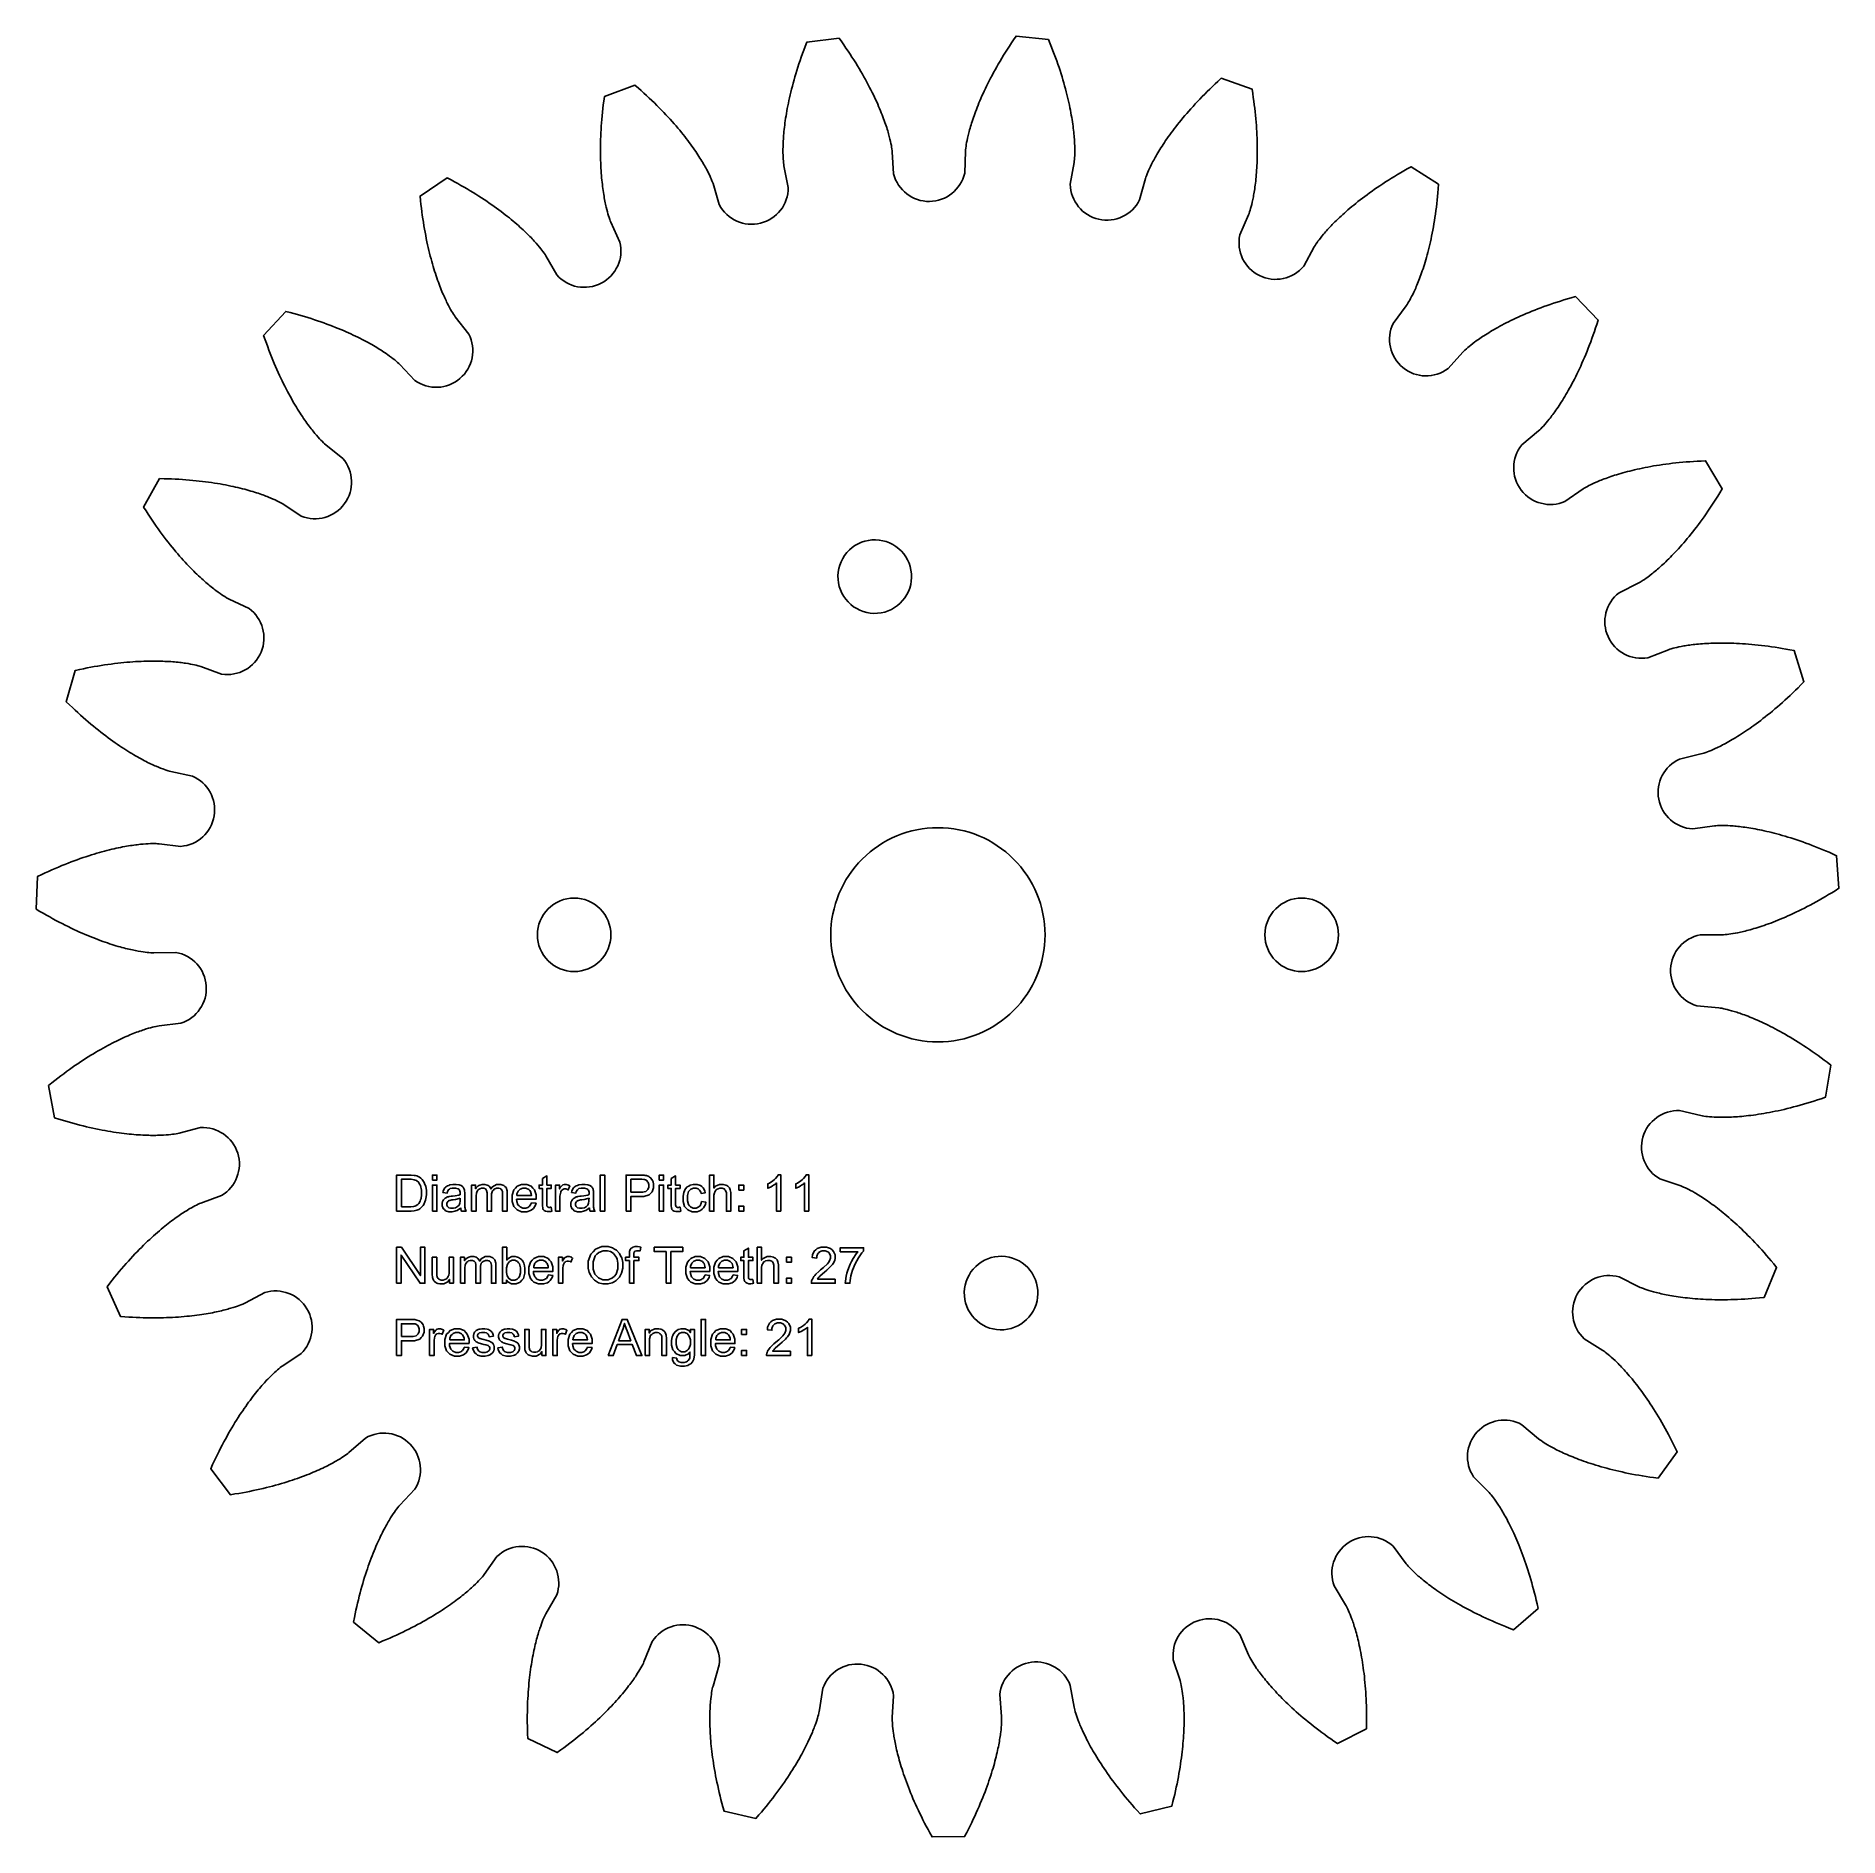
# Model space of a CAD drawing. Extents: x 1.5 to 68.5, y 1.6 to 68.4.
import ezdxf

# ---------------------------------------------------------------- set-up
doc = ezdxf.new("R2010")
doc.units = 0
doc.layers.add('1', color=18, linetype='CONTINUOUS')
doc.layers.add('NOTES', color=1, linetype='CONTINUOUS')

msp = doc.modelspace()

# ---------------------------------------------------------------- linework, layer by layer
at = {"layer": '1'}
msp.add_lwpolyline([(63.302, 35.063), (64.118, 35.063), (64.172, 35.065), (64.228, 35.069), (64.304, 35.077), (64.366, 35.084), (64.436, 35.094), (64.515, 35.107), (64.602, 35.122), (64.698, 35.141), (64.749, 35.151), (64.802, 35.163), (64.857, 35.175), (64.914, 35.189), (64.974, 35.203), (65.035, 35.219), (65.098, 35.236), (65.163, 35.253), (65.23, 35.272), (65.3, 35.292), (65.371, 35.314), (65.444, 35.336), (65.519, 35.36), (65.595, 35.386), (65.674, 35.413), (65.755, 35.441), (65.837, 35.47), (65.921, 35.501), (66.007, 35.534), (66.095, 35.568), (66.185, 35.604), (66.276, 35.641), (66.369, 35.68), (66.464, 35.721), (66.56, 35.763), (66.658, 35.807), (66.758, 35.853), (66.859, 35.901), (66.962, 35.951), (67.066, 36.002), (67.172, 36.055), (67.279, 36.111), (67.388, 36.168), (67.498, 36.227), (67.61, 36.289), (67.723, 36.352), (67.838, 36.417), (67.954, 36.485), (68.071, 36.555), (68.189, 36.626), (68.309, 36.701), (68.453, 36.792), (68.368, 37.997), (68.213, 38.067), (68.085, 38.124), (67.957, 38.178), (67.832, 38.231), (67.708, 38.282), (67.585, 38.331), (67.464, 38.378), (67.345, 38.423), (67.228, 38.466), (67.112, 38.508), (66.998, 38.548), (66.886, 38.586), (66.775, 38.623), (66.666, 38.657), (66.56, 38.691), (66.454, 38.722), (66.351, 38.752), (66.25, 38.781), (66.151, 38.808), (66.053, 38.834), (65.957, 38.858), (65.864, 38.881), (65.772, 38.903), (65.682, 38.923), (65.595, 38.942), (65.509, 38.96), (65.425, 38.976), (65.344, 38.992), (65.264, 39.006), (65.187, 39.02), (65.111, 39.032), (65.038, 39.043), (64.966, 39.054), (64.897, 39.063), (64.83, 39.072), (64.765, 39.079), (64.702, 39.086), (64.642, 39.092), (64.583, 39.098), (64.527, 39.102), (64.473, 39.107), (64.421, 39.11), (64.324, 39.115), (64.235, 39.118), (64.155, 39.12), (64.084, 39.12), (64.022, 39.119), (63.946, 39.116), (63.889, 39.112), (63.835, 39.107), (63.027, 38.993, -0.785398), (62.539, 41.586), (63.333, 41.774), (63.386, 41.789), (63.439, 41.806), (63.512, 41.831), (63.57, 41.852), (63.636, 41.878), (63.71, 41.909), (63.791, 41.944), (63.88, 41.984), (63.927, 42.006), (63.976, 42.029), (64.027, 42.054), (64.079, 42.081), (64.134, 42.108), (64.19, 42.138), (64.247, 42.168), (64.307, 42.201), (64.368, 42.235), (64.43, 42.27), (64.495, 42.307), (64.56, 42.346), (64.628, 42.387), (64.697, 42.429), (64.767, 42.473), (64.839, 42.519), (64.912, 42.567), (64.987, 42.617), (65.063, 42.668), (65.141, 42.722), (65.22, 42.777), (65.3, 42.835), (65.381, 42.894), (65.464, 42.955), (65.548, 43.019), (65.633, 43.085), (65.72, 43.152), (65.807, 43.222), (65.896, 43.294), (65.985, 43.368), (66.076, 43.444), (66.168, 43.523), (66.261, 43.604), (66.354, 43.687), (66.449, 43.772), (66.544, 43.86), (66.641, 43.95), (66.738, 44.043), (66.836, 44.137), (66.934, 44.235), (67.034, 44.334), (67.153, 44.456), (66.793, 45.61), (66.626, 45.642), (66.487, 45.668), (66.351, 45.691), (66.216, 45.714), (66.084, 45.735), (65.953, 45.754), (65.825, 45.772), (65.699, 45.788), (65.574, 45.803), (65.452, 45.817), (65.332, 45.83), (65.214, 45.841), (65.098, 45.851), (64.984, 45.86), (64.873, 45.867), (64.763, 45.874), (64.656, 45.879), (64.551, 45.884), (64.448, 45.887), (64.347, 45.89), (64.248, 45.891), (64.152, 45.892), (64.058, 45.892), (63.966, 45.891), (63.876, 45.889), (63.788, 45.887), (63.703, 45.884), (63.62, 45.88), (63.539, 45.876), (63.461, 45.871), (63.384, 45.866), (63.31, 45.86), (63.239, 45.853), (63.169, 45.847), (63.102, 45.839), (63.037, 45.832), (62.974, 45.824), (62.914, 45.816), (62.856, 45.808), (62.8, 45.799), (62.746, 45.791), (62.695, 45.782), (62.599, 45.765), (62.512, 45.747), (62.434, 45.73), (62.365, 45.714), (62.305, 45.699), (62.231, 45.678), (62.177, 45.662), (62.126, 45.644), (61.366, 45.347, -0.785398), (60.293, 47.758), (61.022, 48.124), (61.07, 48.15), (61.118, 48.179), (61.183, 48.22), (61.234, 48.255), (61.293, 48.295), (61.357, 48.341), (61.429, 48.394), (61.506, 48.454), (61.547, 48.486), (61.589, 48.52), (61.632, 48.556), (61.677, 48.594), (61.724, 48.634), (61.772, 48.675), (61.821, 48.718), (61.871, 48.763), (61.922, 48.81), (61.975, 48.859), (62.029, 48.91), (62.084, 48.964), (62.14, 49.019), (62.198, 49.076), (62.256, 49.135), (62.315, 49.196), (62.376, 49.26), (62.437, 49.325), (62.499, 49.393), (62.562, 49.463), (62.626, 49.535), (62.691, 49.609), (62.757, 49.686), (62.823, 49.765), (62.89, 49.846), (62.958, 49.929), (63.026, 50.015), (63.095, 50.103), (63.165, 50.194), (63.235, 50.286), (63.306, 50.382), (63.377, 50.479), (63.449, 50.579), (63.521, 50.682), (63.593, 50.787), (63.666, 50.894), (63.739, 51.004), (63.812, 51.116), (63.885, 51.231), (63.959, 51.348), (64.032, 51.468), (64.12, 51.614), (63.504, 52.654), (63.334, 52.647), (63.193, 52.64), (63.055, 52.631), (62.919, 52.622), (62.785, 52.612), (62.654, 52.6), (62.525, 52.588), (62.398, 52.575), (62.274, 52.561), (62.152, 52.546), (62.032, 52.531), (61.914, 52.515), (61.799, 52.498), (61.686, 52.48), (61.576, 52.462), (61.468, 52.443), (61.362, 52.423), (61.259, 52.403), (61.158, 52.383), (61.059, 52.362), (60.963, 52.341), (60.869, 52.32), (60.777, 52.298), (60.688, 52.276), (60.601, 52.253), (60.516, 52.231), (60.434, 52.208), (60.354, 52.185), (60.277, 52.162), (60.201, 52.14), (60.128, 52.117), (60.058, 52.094), (59.989, 52.071), (59.923, 52.049), (59.86, 52.026), (59.798, 52.004), (59.739, 51.982), (59.682, 51.96), (59.627, 51.939), (59.575, 51.918), (59.525, 51.897), (59.477, 51.877), (59.387, 51.837), (59.307, 51.8), (59.235, 51.766), (59.172, 51.734), (59.117, 51.705), (59.05, 51.668), (59.001, 51.64), (58.955, 51.611), (58.284, 51.147, -0.785398), (56.684, 53.245), (57.309, 53.769), (57.349, 53.806), (57.39, 53.845), (57.443, 53.9), (57.485, 53.945), (57.533, 53.998), (57.585, 54.058), (57.642, 54.126), (57.703, 54.202), (57.736, 54.243), (57.769, 54.286), (57.803, 54.331), (57.838, 54.378), (57.874, 54.427), (57.911, 54.478), (57.949, 54.532), (57.987, 54.587), (58.027, 54.645), (58.067, 54.705), (58.107, 54.767), (58.149, 54.831), (58.191, 54.898), (58.233, 54.967), (58.276, 55.038), (58.32, 55.111), (58.364, 55.187), (58.409, 55.265), (58.454, 55.345), (58.499, 55.427), (58.545, 55.512), (58.591, 55.6), (58.637, 55.689), (58.683, 55.781), (58.73, 55.876), (58.776, 55.973), (58.823, 56.072), (58.87, 56.173), (58.917, 56.277), (58.964, 56.384), (59.011, 56.493), (59.057, 56.604), (59.104, 56.718), (59.15, 56.834), (59.196, 56.953), (59.242, 57.074), (59.288, 57.198), (59.333, 57.324), (59.378, 57.453), (59.423, 57.584), (59.467, 57.718), (59.519, 57.88), (58.679, 58.749), (58.515, 58.703), (58.38, 58.664), (58.248, 58.624), (58.117, 58.584), (57.99, 58.543), (57.864, 58.502), (57.742, 58.46), (57.621, 58.418), (57.503, 58.376), (57.388, 58.333), (57.275, 58.29), (57.165, 58.247), (57.057, 58.204), (56.951, 58.161), (56.848, 58.118), (56.747, 58.075), (56.648, 58.031), (56.552, 57.988), (56.459, 57.945), (56.368, 57.902), (56.279, 57.859), (56.192, 57.817), (56.108, 57.774), (56.026, 57.732), (55.947, 57.69), (55.87, 57.649), (55.795, 57.608), (55.723, 57.567), (55.652, 57.527), (55.584, 57.488), (55.519, 57.448), (55.455, 57.41), (55.394, 57.372), (55.335, 57.335), (55.278, 57.298), (55.223, 57.262), (55.171, 57.227), (55.12, 57.193), (55.072, 57.16), (55.026, 57.127), (54.982, 57.095), (54.94, 57.065), (54.862, 57.006), (54.792, 56.951), (54.73, 56.901), (54.676, 56.856), (54.629, 56.815), (54.572, 56.763), (54.531, 56.724), (54.493, 56.686), (53.947, 56.079, -0.785398), (51.907, 57.752), (52.394, 58.406), (52.425, 58.451), (52.455, 58.499), (52.494, 58.564), (52.525, 58.618), (52.559, 58.681), (52.596, 58.751), (52.636, 58.83), (52.678, 58.918), (52.7, 58.966), (52.722, 59.015), (52.745, 59.067), (52.769, 59.121), (52.792, 59.177), (52.816, 59.235), (52.841, 59.296), (52.866, 59.359), (52.89, 59.424), (52.916, 59.491), (52.941, 59.561), (52.966, 59.633), (52.992, 59.708), (53.017, 59.785), (53.043, 59.864), (53.068, 59.945), (53.094, 60.029), (53.119, 60.115), (53.145, 60.203), (53.17, 60.294), (53.194, 60.387), (53.219, 60.483), (53.243, 60.581), (53.267, 60.681), (53.291, 60.784), (53.314, 60.889), (53.336, 60.996), (53.359, 61.106), (53.38, 61.218), (53.401, 61.332), (53.422, 61.449), (53.441, 61.568), (53.46, 61.69), (53.479, 61.813), (53.496, 61.94), (53.513, 62.068), (53.529, 62.199), (53.544, 62.332), (53.558, 62.468), (53.571, 62.606), (53.583, 62.746), (53.596, 62.916), (52.579, 63.568), (52.43, 63.486), (52.308, 63.416), (52.188, 63.347), (52.07, 63.277), (51.955, 63.208), (51.843, 63.139), (51.733, 63.07), (51.626, 63.002), (51.521, 62.933), (51.418, 62.865), (51.318, 62.798), (51.221, 62.73), (51.126, 62.664), (51.033, 62.597), (50.942, 62.531), (50.854, 62.466), (50.768, 62.401), (50.685, 62.337), (50.604, 62.273), (50.525, 62.21), (50.448, 62.148), (50.374, 62.087), (50.302, 62.026), (50.232, 61.966), (50.164, 61.908), (50.099, 61.849), (50.036, 61.792), (49.974, 61.736), (49.915, 61.681), (49.858, 61.627), (49.803, 61.573), (49.75, 61.521), (49.7, 61.47), (49.651, 61.42), (49.604, 61.372), (49.559, 61.324), (49.516, 61.278), (49.475, 61.233), (49.436, 61.189), (49.398, 61.147), (49.363, 61.106), (49.329, 61.066), (49.267, 60.991), (49.211, 60.922), (49.162, 60.859), (49.12, 60.802), (49.084, 60.752), (49.04, 60.689), (49.01, 60.641), (48.982, 60.595), (48.59, 59.879, -0.785398), (46.219, 61.036), (46.542, 61.785), (46.562, 61.835), (46.58, 61.889), (46.603, 61.962), (46.621, 62.021), (46.639, 62.09), (46.659, 62.167), (46.68, 62.253), (46.7, 62.349), (46.711, 62.4), (46.721, 62.453), (46.732, 62.508), (46.742, 62.566), (46.752, 62.626), (46.762, 62.689), (46.772, 62.753), (46.781, 62.82), (46.791, 62.89), (46.799, 62.961), (46.808, 63.035), (46.816, 63.111), (46.824, 63.189), (46.831, 63.27), (46.838, 63.353), (46.844, 63.438), (46.849, 63.525), (46.854, 63.615), (46.858, 63.706), (46.861, 63.801), (46.864, 63.897), (46.866, 63.996), (46.867, 64.096), (46.867, 64.199), (46.866, 64.305), (46.865, 64.412), (46.862, 64.522), (46.858, 64.634), (46.853, 64.748), (46.847, 64.864), (46.84, 64.982), (46.832, 65.103), (46.823, 65.226), (46.812, 65.35), (46.8, 65.477), (46.787, 65.606), (46.772, 65.737), (46.756, 65.87), (46.738, 66.005), (46.719, 66.143), (46.698, 66.282), (46.672, 66.45), (45.532, 66.85), (45.406, 66.735), (45.303, 66.64), (45.202, 66.544), (45.104, 66.45), (45.008, 66.356), (44.915, 66.263), (44.824, 66.171), (44.735, 66.079), (44.649, 65.989), (44.565, 65.899), (44.483, 65.81), (44.403, 65.722), (44.326, 65.635), (44.251, 65.549), (44.178, 65.464), (44.108, 65.38), (44.039, 65.297), (43.973, 65.215), (43.908, 65.135), (43.846, 65.055), (43.786, 64.977), (43.728, 64.9), (43.672, 64.825), (43.618, 64.75), (43.565, 64.677), (43.515, 64.606), (43.466, 64.536), (43.42, 64.467), (43.375, 64.399), (43.332, 64.334), (43.291, 64.269), (43.252, 64.206), (43.214, 64.145), (43.178, 64.085), (43.143, 64.027), (43.111, 63.97), (43.079, 63.915), (43.05, 63.862), (43.022, 63.811), (42.995, 63.761), (42.97, 63.713), (42.946, 63.666), (42.903, 63.579), (42.865, 63.499), (42.832, 63.426), (42.804, 63.361), (42.78, 63.304), (42.753, 63.232), (42.734, 63.179), (42.717, 63.127), (42.501, 62.34, -0.785398), (39.927, 62.919), (40.069, 63.723), (40.076, 63.777), (40.082, 63.833), (40.088, 63.909), (40.091, 63.971), (40.093, 64.042), (40.095, 64.122), (40.095, 64.21), (40.093, 64.308), (40.091, 64.36), (40.089, 64.414), (40.086, 64.471), (40.083, 64.529), (40.079, 64.59), (40.074, 64.653), (40.069, 64.718), (40.063, 64.785), (40.056, 64.855), (40.048, 64.927), (40.039, 65), (40.03, 65.076), (40.019, 65.154), (40.007, 65.234), (39.995, 65.316), (39.981, 65.401), (39.966, 65.487), (39.95, 65.575), (39.933, 65.665), (39.915, 65.758), (39.895, 65.852), (39.874, 65.949), (39.852, 66.047), (39.828, 66.147), (39.803, 66.25), (39.777, 66.354), (39.749, 66.46), (39.719, 66.568), (39.688, 66.678), (39.656, 66.789), (39.622, 66.903), (39.586, 67.018), (39.548, 67.135), (39.509, 67.254), (39.468, 67.375), (39.425, 67.497), (39.381, 67.621), (39.334, 67.747), (39.286, 67.875), (39.236, 68.004), (39.184, 68.135), (39.119, 68.292), (37.918, 68.418), (37.821, 68.278), (37.743, 68.161), (37.667, 68.045), (37.594, 67.93), (37.522, 67.817), (37.453, 67.705), (37.385, 67.594), (37.32, 67.485), (37.257, 67.376), (37.196, 67.27), (37.137, 67.164), (37.08, 67.06), (37.025, 66.958), (36.972, 66.857), (36.92, 66.757), (36.871, 66.659), (36.823, 66.563), (36.778, 66.468), (36.734, 66.375), (36.691, 66.283), (36.651, 66.194), (36.612, 66.105), (36.575, 66.019), (36.539, 65.934), (36.505, 65.851), (36.473, 65.77), (36.442, 65.69), (36.412, 65.612), (36.384, 65.537), (36.358, 65.462), (36.332, 65.39), (36.309, 65.32), (36.286, 65.252), (36.265, 65.185), (36.245, 65.121), (36.226, 65.058), (36.208, 64.997), (36.192, 64.939), (36.176, 64.882), (36.162, 64.827), (36.148, 64.775), (36.136, 64.724), (36.114, 64.629), (36.095, 64.542), (36.08, 64.464), (36.068, 64.394), (36.058, 64.333), (36.048, 64.257), (36.042, 64.201), (36.037, 64.147), (36.009, 63.332, -0.785398), (33.371, 63.301), (33.323, 64.116), (33.318, 64.17), (33.31, 64.226), (33.298, 64.301), (33.287, 64.362), (33.273, 64.432), (33.256, 64.51), (33.236, 64.596), (33.212, 64.69), (33.198, 64.741), (33.183, 64.793), (33.168, 64.847), (33.151, 64.904), (33.133, 64.962), (33.114, 65.022), (33.094, 65.084), (33.072, 65.148), (33.049, 65.214), (33.025, 65.282), (33, 65.352), (32.973, 65.423), (32.945, 65.497), (32.915, 65.572), (32.884, 65.649), (32.851, 65.728), (32.816, 65.808), (32.781, 65.891), (32.743, 65.975), (32.704, 66.06), (32.663, 66.148), (32.62, 66.237), (32.576, 66.327), (32.53, 66.419), (32.482, 66.513), (32.432, 66.608), (32.381, 66.705), (32.327, 66.803), (32.272, 66.903), (32.214, 67.004), (32.155, 67.107), (32.093, 67.211), (32.03, 67.316), (31.964, 67.423), (31.896, 67.531), (31.827, 67.64), (31.755, 67.751), (31.68, 67.862), (31.604, 67.975), (31.525, 68.089), (31.445, 68.204), (31.345, 68.343), (30.147, 68.189), (30.086, 68.03), (30.037, 67.898), (29.99, 67.768), (29.944, 67.639), (29.901, 67.512), (29.859, 67.387), (29.819, 67.264), (29.781, 67.142), (29.744, 67.022), (29.71, 66.904), (29.677, 66.788), (29.645, 66.674), (29.615, 66.562), (29.587, 66.451), (29.56, 66.342), (29.534, 66.236), (29.51, 66.131), (29.487, 66.028), (29.466, 65.927), (29.446, 65.828), (29.427, 65.732), (29.41, 65.637), (29.394, 65.544), (29.379, 65.453), (29.365, 65.365), (29.352, 65.278), (29.34, 65.193), (29.329, 65.111), (29.32, 65.031), (29.311, 64.953), (29.303, 64.877), (29.296, 64.803), (29.29, 64.731), (29.284, 64.661), (29.28, 64.594), (29.276, 64.529), (29.273, 64.465), (29.27, 64.405), (29.268, 64.346), (29.267, 64.289), (29.266, 64.235), (29.265, 64.183), (29.266, 64.085), (29.268, 63.997), (29.271, 63.917), (29.275, 63.846), (29.28, 63.784), (29.287, 63.708), (29.294, 63.652), (29.303, 63.599), (29.463, 62.799, -0.785398), (26.903, 62.161), (26.669, 62.942), (26.651, 62.994), (26.631, 63.046), (26.602, 63.117), (26.577, 63.174), (26.547, 63.238), (26.513, 63.31), (26.473, 63.389), (26.428, 63.476), (26.403, 63.522), (26.377, 63.569), (26.349, 63.618), (26.319, 63.669), (26.289, 63.722), (26.256, 63.776), (26.222, 63.832), (26.186, 63.889), (26.149, 63.948), (26.11, 64.009), (26.069, 64.071), (26.026, 64.134), (25.982, 64.199), (25.935, 64.265), (25.887, 64.333), (25.837, 64.402), (25.785, 64.473), (25.731, 64.544), (25.675, 64.617), (25.618, 64.692), (25.558, 64.767), (25.496, 64.844), (25.432, 64.922), (25.366, 65.001), (25.297, 65.081), (25.227, 65.162), (25.154, 65.244), (25.08, 65.328), (25.003, 65.412), (24.923, 65.497), (24.842, 65.583), (24.758, 65.67), (24.672, 65.758), (24.584, 65.847), (24.493, 65.936), (24.4, 66.027), (24.304, 66.117), (24.206, 66.209), (24.106, 66.301), (24.003, 66.394), (23.898, 66.488), (23.769, 66.599), (22.639, 66.173), (22.616, 66.004), (22.599, 65.865), (22.583, 65.727), (22.568, 65.591), (22.555, 65.458), (22.543, 65.327), (22.533, 65.197), (22.524, 65.07), (22.516, 64.945), (22.509, 64.822), (22.504, 64.702), (22.5, 64.583), (22.496, 64.467), (22.494, 64.353), (22.493, 64.241), (22.493, 64.131), (22.494, 64.024), (22.495, 63.919), (22.498, 63.816), (22.501, 63.715), (22.505, 63.616), (22.51, 63.52), (22.516, 63.426), (22.522, 63.334), (22.529, 63.245), (22.536, 63.157), (22.544, 63.072), (22.553, 62.99), (22.562, 62.909), (22.571, 62.831), (22.581, 62.755), (22.592, 62.682), (22.602, 62.611), (22.613, 62.542), (22.624, 62.475), (22.635, 62.411), (22.647, 62.348), (22.658, 62.289), (22.67, 62.231), (22.681, 62.176), (22.693, 62.123), (22.705, 62.072), (22.728, 61.977), (22.75, 61.891), (22.772, 61.815), (22.792, 61.747), (22.811, 61.688), (22.835, 61.615), (22.855, 61.562), (22.876, 61.512), (23.216, 60.77, -0.785398), (20.872, 59.559), (20.464, 60.266), (20.435, 60.312), (20.403, 60.358), (20.359, 60.421), (20.321, 60.47), (20.278, 60.526), (20.228, 60.588), (20.171, 60.656), (20.107, 60.729), (20.072, 60.768), (20.035, 60.808), (19.997, 60.85), (19.957, 60.893), (19.915, 60.937), (19.871, 60.982), (19.825, 61.028), (19.776, 61.076), (19.726, 61.125), (19.674, 61.175), (19.62, 61.225), (19.564, 61.277), (19.506, 61.33), (19.446, 61.384), (19.383, 61.439), (19.319, 61.495), (19.252, 61.551), (19.183, 61.609), (19.111, 61.667), (19.038, 61.726), (18.962, 61.785), (18.884, 61.846), (18.804, 61.907), (18.721, 61.968), (18.637, 62.031), (18.549, 62.093), (18.46, 62.157), (18.368, 62.221), (18.273, 62.285), (18.177, 62.349), (18.078, 62.414), (17.976, 62.48), (17.872, 62.545), (17.765, 62.611), (17.656, 62.677), (17.545, 62.744), (17.431, 62.81), (17.315, 62.877), (17.196, 62.943), (17.074, 63.01), (16.95, 63.077), (16.8, 63.156), (15.798, 62.48), (15.815, 62.311), (15.83, 62.171), (15.846, 62.033), (15.863, 61.898), (15.881, 61.765), (15.9, 61.635), (15.92, 61.506), (15.94, 61.381), (15.962, 61.257), (15.983, 61.136), (16.006, 61.018), (16.029, 60.901), (16.053, 60.787), (16.077, 60.676), (16.102, 60.567), (16.127, 60.46), (16.152, 60.355), (16.178, 60.253), (16.204, 60.154), (16.231, 60.056), (16.258, 59.961), (16.285, 59.869), (16.312, 59.779), (16.339, 59.691), (16.366, 59.605), (16.394, 59.522), (16.421, 59.441), (16.448, 59.363), (16.476, 59.287), (16.503, 59.213), (16.53, 59.141), (16.557, 59.072), (16.584, 59.005), (16.61, 58.941), (16.636, 58.878), (16.662, 58.818), (16.687, 58.761), (16.712, 58.705), (16.737, 58.652), (16.761, 58.6), (16.785, 58.552), (16.808, 58.505), (16.852, 58.418), (16.894, 58.34), (16.932, 58.27), (16.968, 58.208), (17, 58.155), (17.04, 58.091), (17.072, 58.044), (17.103, 57.999), (17.605, 57.356, -0.785398), (15.604, 55.637), (15.044, 56.231), (15.005, 56.269), (14.964, 56.307), (14.906, 56.357), (14.858, 56.397), (14.803, 56.441), (14.74, 56.49), (14.668, 56.543), (14.589, 56.599), (14.547, 56.629), (14.502, 56.66), (14.455, 56.691), (14.406, 56.724), (14.355, 56.757), (14.301, 56.791), (14.246, 56.825), (14.188, 56.86), (14.128, 56.896), (14.066, 56.933), (14.002, 56.97), (13.935, 57.007), (13.866, 57.045), (13.795, 57.084), (13.722, 57.123), (13.646, 57.162), (13.568, 57.202), (13.488, 57.242), (13.405, 57.282), (13.32, 57.322), (13.232, 57.363), (13.143, 57.404), (13.05, 57.445), (12.956, 57.486), (12.859, 57.527), (12.759, 57.568), (12.658, 57.608), (12.553, 57.649), (12.447, 57.69), (12.338, 57.731), (12.226, 57.771), (12.112, 57.811), (11.996, 57.851), (11.877, 57.891), (11.756, 57.93), (11.632, 57.969), (11.506, 58.007), (11.377, 58.045), (11.246, 58.082), (11.113, 58.119), (10.977, 58.155), (10.812, 58.197), (9.993, 57.309), (10.048, 57.148), (10.096, 57.016), (10.143, 56.885), (10.191, 56.758), (10.239, 56.633), (10.288, 56.51), (10.336, 56.39), (10.385, 56.272), (10.434, 56.157), (10.484, 56.044), (10.533, 55.934), (10.582, 55.826), (10.631, 55.721), (10.681, 55.618), (10.73, 55.517), (10.779, 55.419), (10.828, 55.323), (10.877, 55.23), (10.925, 55.139), (10.973, 55.051), (11.021, 54.964), (11.069, 54.881), (11.116, 54.799), (11.163, 54.72), (11.209, 54.643), (11.255, 54.568), (11.3, 54.496), (11.345, 54.426), (11.389, 54.358), (11.433, 54.293), (11.475, 54.229), (11.518, 54.168), (11.559, 54.109), (11.6, 54.053), (11.639, 53.998), (11.678, 53.945), (11.716, 53.895), (11.754, 53.847), (11.79, 53.8), (11.825, 53.756), (11.859, 53.714), (11.892, 53.674), (11.955, 53.6), (12.014, 53.533), (12.068, 53.474), (12.116, 53.422), (12.16, 53.378), (12.214, 53.324), (12.256, 53.286), (12.297, 53.25), (12.933, 52.74, -0.785398), (11.383, 50.606), (10.701, 51.055), (10.654, 51.083), (10.605, 51.11), (10.537, 51.145), (10.482, 51.173), (10.417, 51.203), (10.345, 51.236), (10.263, 51.271), (10.173, 51.308), (10.125, 51.327), (10.074, 51.347), (10.021, 51.367), (9.966, 51.387), (9.909, 51.407), (9.849, 51.428), (9.787, 51.449), (9.723, 51.47), (9.656, 51.491), (9.587, 51.512), (9.516, 51.533), (9.443, 51.554), (9.367, 51.576), (9.289, 51.597), (9.208, 51.618), (9.126, 51.638), (9.04, 51.659), (8.953, 51.679), (8.863, 51.699), (8.771, 51.719), (8.677, 51.738), (8.58, 51.757), (8.481, 51.776), (8.379, 51.794), (8.276, 51.811), (8.169, 51.828), (8.061, 51.845), (7.95, 51.86), (7.837, 51.875), (7.721, 51.89), (7.604, 51.903), (7.484, 51.916), (7.361, 51.928), (7.236, 51.939), (7.109, 51.949), (6.98, 51.959), (6.848, 51.967), (6.715, 51.974), (6.578, 51.98), (6.44, 51.985), (6.299, 51.989), (6.129, 51.992), (5.537, 50.939), (5.628, 50.795), (5.705, 50.677), (5.781, 50.561), (5.857, 50.448), (5.933, 50.337), (6.008, 50.229), (6.083, 50.124), (6.158, 50.02), (6.232, 49.92), (6.306, 49.821), (6.379, 49.725), (6.452, 49.632), (6.525, 49.541), (6.596, 49.452), (6.667, 49.365), (6.738, 49.281), (6.807, 49.199), (6.876, 49.12), (6.944, 49.042), (7.012, 48.967), (7.078, 48.895), (7.144, 48.824), (7.209, 48.756), (7.272, 48.689), (7.335, 48.625), (7.397, 48.563), (7.458, 48.503), (7.517, 48.445), (7.576, 48.39), (7.633, 48.336), (7.69, 48.284), (7.745, 48.234), (7.799, 48.186), (7.851, 48.141), (7.903, 48.097), (7.953, 48.054), (8.001, 48.014), (8.049, 47.976), (8.095, 47.939), (8.139, 47.904), (8.182, 47.871), (8.224, 47.84), (8.302, 47.782), (8.374, 47.731), (8.44, 47.686), (8.5, 47.647), (8.552, 47.613), (8.617, 47.574), (8.667, 47.546), (8.715, 47.521), (9.452, 47.171, -0.785398), (8.435, 44.737), (7.668, 45.016), (7.617, 45.033), (7.562, 45.048), (7.488, 45.067), (7.428, 45.081), (7.358, 45.095), (7.28, 45.111), (7.193, 45.126), (7.096, 45.141), (7.045, 45.149), (6.991, 45.156), (6.935, 45.163), (6.877, 45.17), (6.816, 45.177), (6.753, 45.183), (6.688, 45.189), (6.621, 45.195), (6.551, 45.2), (6.479, 45.205), (6.405, 45.209), (6.329, 45.212), (6.25, 45.215), (6.169, 45.218), (6.086, 45.22), (6.001, 45.221), (5.913, 45.221), (5.823, 45.221), (5.732, 45.22), (5.637, 45.218), (5.541, 45.215), (5.442, 45.211), (5.342, 45.206), (5.239, 45.2), (5.134, 45.193), (5.027, 45.185), (4.917, 45.176), (4.806, 45.166), (4.692, 45.154), (4.577, 45.142), (4.459, 45.128), (4.339, 45.113), (4.217, 45.096), (4.093, 45.078), (3.967, 45.059), (3.839, 45.038), (3.709, 45.016), (3.577, 44.992), (3.443, 44.966), (3.308, 44.939), (3.17, 44.911), (3.004, 44.874), (2.67, 43.713), (2.792, 43.594), (2.894, 43.496), (2.995, 43.401), (3.095, 43.309), (3.194, 43.219), (3.292, 43.131), (3.39, 43.045), (3.486, 42.962), (3.582, 42.881), (3.676, 42.803), (3.77, 42.726), (3.862, 42.652), (3.954, 42.58), (4.044, 42.51), (4.133, 42.442), (4.221, 42.377), (4.308, 42.313), (4.393, 42.251), (4.477, 42.192), (4.56, 42.134), (4.641, 42.079), (4.722, 42.025), (4.8, 41.974), (4.878, 41.924), (4.954, 41.876), (5.028, 41.83), (5.101, 41.786), (5.172, 41.743), (5.242, 41.702), (5.311, 41.663), (5.377, 41.626), (5.442, 41.59), (5.506, 41.556), (5.568, 41.524), (5.628, 41.493), (5.686, 41.463), (5.743, 41.435), (5.798, 41.409), (5.851, 41.384), (5.902, 41.36), (5.951, 41.338), (5.999, 41.317), (6.089, 41.279), (6.171, 41.245), (6.246, 41.217), (6.312, 41.192), (6.371, 41.172), (6.444, 41.149), (6.498, 41.133), (6.55, 41.12), (7.349, 40.95, -0.785398), (6.92, 38.346), (6.11, 38.441), (6.056, 38.445), (5.999, 38.448), (5.923, 38.449), (5.861, 38.448), (5.79, 38.447), (5.71, 38.444), (5.622, 38.438), (5.525, 38.431), (5.473, 38.426), (5.419, 38.421), (5.362, 38.415), (5.304, 38.408), (5.244, 38.401), (5.181, 38.393), (5.116, 38.383), (5.049, 38.373), (4.98, 38.362), (4.909, 38.35), (4.836, 38.337), (4.761, 38.323), (4.684, 38.308), (4.605, 38.292), (4.523, 38.274), (4.44, 38.256), (4.355, 38.236), (4.268, 38.215), (4.178, 38.193), (4.087, 38.169), (3.994, 38.144), (3.899, 38.117), (3.802, 38.089), (3.704, 38.06), (3.603, 38.029), (3.501, 37.996), (3.396, 37.962), (3.29, 37.927), (3.182, 37.889), (3.073, 37.85), (2.961, 37.81), (2.848, 37.767), (2.733, 37.723), (2.617, 37.677), (2.499, 37.629), (2.379, 37.579), (2.258, 37.528), (2.135, 37.474), (2.011, 37.418), (1.885, 37.361), (1.757, 37.301), (1.604, 37.227), (1.547, 36.02), (1.693, 35.933), (1.815, 35.861), (1.935, 35.792), (2.053, 35.725), (2.171, 35.66), (2.287, 35.598), (2.401, 35.537), (2.514, 35.478), (2.626, 35.421), (2.736, 35.367), (2.845, 35.314), (2.952, 35.263), (3.057, 35.214), (3.161, 35.167), (3.264, 35.121), (3.364, 35.078), (3.463, 35.036), (3.561, 34.996), (3.656, 34.957), (3.75, 34.92), (3.842, 34.885), (3.932, 34.851), (4.021, 34.819), (4.108, 34.789), (4.193, 34.76), (4.276, 34.732), (4.357, 34.706), (4.436, 34.681), (4.514, 34.657), (4.589, 34.635), (4.663, 34.614), (4.734, 34.594), (4.804, 34.576), (4.871, 34.558), (4.937, 34.542), (5.001, 34.527), (5.062, 34.513), (5.122, 34.5), (5.179, 34.487), (5.234, 34.476), (5.288, 34.466), (5.339, 34.456), (5.435, 34.44), (5.523, 34.427), (5.602, 34.416), (5.672, 34.408), (5.734, 34.402), (5.81, 34.396), (5.867, 34.393), (5.921, 34.392), (6.737, 34.411, -0.785398), (6.92, 31.779), (6.11, 31.684), (6.056, 31.676), (6.001, 31.665), (5.926, 31.648), (5.866, 31.634), (5.797, 31.616), (5.721, 31.594), (5.636, 31.569), (5.543, 31.539), (5.493, 31.523), (5.442, 31.505), (5.389, 31.486), (5.333, 31.466), (5.276, 31.445), (5.217, 31.422), (5.156, 31.399), (5.094, 31.373), (5.029, 31.347), (4.963, 31.319), (4.895, 31.289), (4.825, 31.258), (4.753, 31.226), (4.68, 31.192), (4.605, 31.156), (4.528, 31.119), (4.45, 31.08), (4.37, 31.039), (4.288, 30.997), (4.205, 30.953), (4.12, 30.907), (4.034, 30.859), (3.946, 30.809), (3.856, 30.758), (3.766, 30.705), (3.673, 30.65), (3.58, 30.592), (3.485, 30.533), (3.388, 30.472), (3.291, 30.409), (3.192, 30.343), (3.092, 30.276), (2.99, 30.207), (2.887, 30.135), (2.784, 30.061), (2.679, 29.985), (2.572, 29.907), (2.465, 29.826), (2.357, 29.743), (2.248, 29.658), (2.137, 29.571), (2.005, 29.464), (2.229, 28.276), (2.391, 28.225), (2.525, 28.183), (2.658, 28.144), (2.789, 28.106), (2.918, 28.07), (3.046, 28.035), (3.171, 28.003), (3.295, 27.972), (3.416, 27.942), (3.536, 27.914), (3.654, 27.888), (3.77, 27.863), (3.884, 27.84), (3.996, 27.818), (4.106, 27.797), (4.214, 27.778), (4.32, 27.76), (4.424, 27.743), (4.526, 27.728), (4.626, 27.714), (4.723, 27.701), (4.819, 27.689), (4.913, 27.678), (5.004, 27.668), (5.093, 27.66), (5.181, 27.652), (5.266, 27.645), (5.349, 27.639), (5.429, 27.634), (5.508, 27.63), (5.584, 27.626), (5.658, 27.624), (5.73, 27.621), (5.8, 27.62), (5.868, 27.619), (5.933, 27.619), (5.996, 27.62), (6.057, 27.621), (6.116, 27.622), (6.172, 27.624), (6.227, 27.626), (6.279, 27.629), (6.376, 27.635), (6.464, 27.642), (6.544, 27.65), (6.614, 27.658), (6.676, 27.667), (6.751, 27.678), (6.807, 27.689), (6.86, 27.7), (7.649, 27.907, -0.785399), (8.435, 25.388), (7.668, 25.109), (7.618, 25.088), (7.567, 25.065), (7.498, 25.032), (7.442, 25.004), (7.38, 24.97), (7.31, 24.932), (7.233, 24.887), (7.15, 24.837), (7.105, 24.81), (7.06, 24.781), (7.012, 24.75), (6.963, 24.718), (6.912, 24.684), (6.86, 24.649), (6.806, 24.611), (6.751, 24.572), (6.694, 24.532), (6.636, 24.489), (6.577, 24.445), (6.516, 24.398), (6.454, 24.35), (6.39, 24.3), (6.325, 24.248), (6.259, 24.194), (6.192, 24.138), (6.124, 24.08), (6.054, 24.02), (5.983, 23.958), (5.911, 23.894), (5.838, 23.827), (5.764, 23.759), (5.689, 23.688), (5.613, 23.616), (5.536, 23.541), (5.458, 23.463), (5.379, 23.384), (5.3, 23.302), (5.219, 23.218), (5.138, 23.132), (5.056, 23.043), (4.973, 22.952), (4.89, 22.858), (4.806, 22.763), (4.721, 22.664), (4.636, 22.564), (4.55, 22.461), (4.464, 22.355), (4.377, 22.247), (4.29, 22.137), (4.186, 22.002), (4.677, 20.898), (4.847, 20.885), (4.988, 20.876), (5.126, 20.868), (5.262, 20.861), (5.396, 20.856), (5.528, 20.852), (5.658, 20.849), (5.785, 20.847), (5.91, 20.847), (6.033, 20.847), (6.154, 20.849), (6.272, 20.852), (6.389, 20.855), (6.503, 20.86), (6.615, 20.865), (6.724, 20.871), (6.831, 20.878), (6.936, 20.886), (7.039, 20.894), (7.14, 20.904), (7.238, 20.913), (7.333, 20.924), (7.427, 20.935), (7.518, 20.947), (7.607, 20.959), (7.694, 20.971), (7.778, 20.984), (7.86, 20.997), (7.94, 21.011), (8.017, 21.025), (8.092, 21.039), (8.165, 21.054), (8.236, 21.068), (8.304, 21.083), (8.37, 21.098), (8.434, 21.113), (8.495, 21.128), (8.554, 21.143), (8.611, 21.158), (8.665, 21.173), (8.718, 21.188), (8.768, 21.202), (8.861, 21.231), (8.945, 21.258), (9.021, 21.284), (9.087, 21.308), (9.145, 21.33), (9.216, 21.359), (9.268, 21.382), (9.317, 21.406), (10.037, 21.788, -0.785398), (11.383, 19.519), (10.701, 19.071), (10.657, 19.039), (10.612, 19.005), (10.553, 18.956), (10.505, 18.916), (10.452, 18.869), (10.393, 18.816), (10.329, 18.755), (10.259, 18.687), (10.222, 18.65), (10.184, 18.611), (10.145, 18.57), (10.105, 18.528), (10.063, 18.483), (10.021, 18.436), (9.977, 18.388), (9.932, 18.337), (9.886, 18.284), (9.84, 18.229), (9.792, 18.172), (9.744, 18.113), (9.694, 18.052), (9.644, 17.989), (9.593, 17.923), (9.541, 17.855), (9.488, 17.785), (9.435, 17.713), (9.381, 17.639), (9.327, 17.562), (9.271, 17.483), (9.216, 17.401), (9.159, 17.318), (9.103, 17.232), (9.045, 17.143), (8.988, 17.053), (8.93, 16.96), (8.871, 16.864), (8.813, 16.766), (8.754, 16.666), (8.695, 16.563), (8.635, 16.458), (8.576, 16.35), (8.516, 16.24), (8.457, 16.127), (8.397, 16.012), (8.337, 15.895), (8.278, 15.775), (8.218, 15.652), (8.159, 15.527), (8.099, 15.399), (8.029, 15.244), (8.762, 14.283), (8.93, 14.31), (9.069, 14.333), (9.205, 14.358), (9.339, 14.383), (9.471, 14.408), (9.6, 14.435), (9.727, 14.462), (9.851, 14.49), (9.973, 14.518), (10.093, 14.547), (10.21, 14.576), (10.325, 14.606), (10.437, 14.636), (10.547, 14.667), (10.654, 14.698), (10.76, 14.729), (10.862, 14.761), (10.963, 14.792), (11.061, 14.824), (11.156, 14.857), (11.249, 14.889), (11.34, 14.921), (11.429, 14.953), (11.515, 14.986), (11.599, 15.018), (11.68, 15.05), (11.759, 15.082), (11.836, 15.114), (11.91, 15.146), (11.982, 15.177), (12.052, 15.208), (12.12, 15.239), (12.185, 15.27), (12.248, 15.3), (12.309, 15.33), (12.367, 15.359), (12.423, 15.388), (12.477, 15.416), (12.529, 15.444), (12.579, 15.471), (12.626, 15.497), (12.672, 15.523), (12.756, 15.572), (12.832, 15.618), (12.899, 15.661), (12.958, 15.7), (13.009, 15.735), (13.072, 15.779), (13.117, 15.813), (13.159, 15.847), (13.772, 16.386, -0.785398), (15.604, 14.488), (15.044, 13.894), (15.009, 13.853), (14.973, 13.81), (14.926, 13.749), (14.89, 13.699), (14.849, 13.641), (14.804, 13.575), (14.755, 13.501), (14.703, 13.419), (14.676, 13.374), (14.648, 13.328), (14.619, 13.279), (14.589, 13.228), (14.559, 13.175), (14.529, 13.12), (14.497, 13.063), (14.466, 13.003), (14.433, 12.941), (14.4, 12.877), (14.367, 12.811), (14.334, 12.742), (14.3, 12.671), (14.265, 12.598), (14.231, 12.522), (14.196, 12.444), (14.161, 12.364), (14.126, 12.282), (14.09, 12.197), (14.055, 12.109), (14.019, 12.02), (13.984, 11.928), (13.949, 11.833), (13.913, 11.736), (13.878, 11.637), (13.843, 11.536), (13.808, 11.432), (13.773, 11.325), (13.739, 11.217), (13.704, 11.105), (13.671, 10.992), (13.637, 10.876), (13.604, 10.757), (13.571, 10.636), (13.539, 10.513), (13.508, 10.387), (13.477, 10.259), (13.447, 10.128), (13.417, 9.995), (13.388, 9.86), (13.36, 9.722), (13.327, 9.555), (14.262, 8.789), (14.419, 8.854), (14.549, 8.908), (14.676, 8.963), (14.8, 9.019), (14.923, 9.074), (15.042, 9.13), (15.159, 9.185), (15.274, 9.241), (15.386, 9.297), (15.496, 9.352), (15.603, 9.408), (15.708, 9.463), (15.81, 9.519), (15.91, 9.574), (16.007, 9.629), (16.103, 9.683), (16.195, 9.738), (16.286, 9.792), (16.374, 9.846), (16.459, 9.899), (16.542, 9.952), (16.623, 10.004), (16.702, 10.056), (16.778, 10.107), (16.852, 10.158), (16.924, 10.208), (16.994, 10.258), (17.061, 10.306), (17.126, 10.354), (17.189, 10.402), (17.25, 10.448), (17.308, 10.494), (17.365, 10.538), (17.419, 10.582), (17.471, 10.625), (17.522, 10.667), (17.57, 10.708), (17.616, 10.748), (17.66, 10.787), (17.702, 10.824), (17.742, 10.861), (17.78, 10.896), (17.851, 10.964), (17.914, 11.026), (17.97, 11.083), (18.018, 11.135), (18.06, 11.181), (18.11, 11.238), (18.146, 11.282), (18.18, 11.325), (18.652, 11.99, -0.785398), (20.872, 10.566), (20.464, 9.859), (20.439, 9.811), (20.415, 9.76), (20.383, 9.691), (20.359, 9.634), (20.332, 9.568), (20.304, 9.493), (20.274, 9.41), (20.242, 9.318), (20.226, 9.268), (20.209, 9.217), (20.192, 9.163), (20.175, 9.106), (20.158, 9.048), (20.141, 8.987), (20.124, 8.924), (20.107, 8.859), (20.09, 8.791), (20.072, 8.721), (20.055, 8.649), (20.039, 8.574), (20.022, 8.497), (20.005, 8.418), (19.989, 8.337), (19.973, 8.253), (19.958, 8.167), (19.942, 8.078), (19.928, 7.987), (19.913, 7.894), (19.9, 7.799), (19.886, 7.701), (19.873, 7.601), (19.861, 7.499), (19.85, 7.394), (19.839, 7.287), (19.829, 7.178), (19.82, 7.066), (19.811, 6.953), (19.804, 6.836), (19.797, 6.718), (19.791, 6.597), (19.786, 6.474), (19.783, 6.349), (19.78, 6.222), (19.778, 6.092), (19.778, 5.96), (19.778, 5.826), (19.78, 5.69), (19.783, 5.552), (19.787, 5.411), (19.794, 5.241), (20.88, 4.711), (21.018, 4.81), (21.132, 4.893), (21.243, 4.976), (21.351, 5.059), (21.458, 5.141), (21.561, 5.222), (21.662, 5.304), (21.761, 5.384), (21.857, 5.464), (21.951, 5.544), (22.043, 5.623), (22.132, 5.701), (22.219, 5.778), (22.303, 5.855), (22.385, 5.931), (22.465, 6.006), (22.543, 6.08), (22.618, 6.154), (22.692, 6.226), (22.763, 6.298), (22.831, 6.368), (22.898, 6.438), (22.963, 6.507), (23.025, 6.574), (23.085, 6.641), (23.144, 6.706), (23.2, 6.77), (23.254, 6.833), (23.307, 6.895), (23.357, 6.955), (23.405, 7.014), (23.452, 7.072), (23.496, 7.129), (23.539, 7.184), (23.58, 7.238), (23.619, 7.29), (23.657, 7.341), (23.692, 7.391), (23.726, 7.439), (23.758, 7.485), (23.789, 7.53), (23.818, 7.573), (23.871, 7.655), (23.918, 7.73), (23.959, 7.798), (23.995, 7.86), (24.025, 7.914), (24.06, 7.982), (24.085, 8.032), (24.108, 8.082), (24.414, 8.838, -0.785398), (26.903, 7.965), (26.669, 7.183), (26.655, 7.13), (26.643, 7.075), (26.629, 7), (26.618, 6.939), (26.608, 6.869), (26.597, 6.79), (26.587, 6.702), (26.577, 6.605), (26.573, 6.553), (26.569, 6.499), (26.565, 6.442), (26.561, 6.384), (26.558, 6.323), (26.556, 6.26), (26.553, 6.194), (26.552, 6.127), (26.551, 6.057), (26.55, 5.985), (26.55, 5.911), (26.551, 5.834), (26.552, 5.756), (26.555, 5.675), (26.558, 5.592), (26.561, 5.506), (26.566, 5.419), (26.572, 5.329), (26.578, 5.238), (26.586, 5.144), (26.594, 5.048), (26.604, 4.95), (26.615, 4.849), (26.627, 4.747), (26.64, 4.642), (26.654, 4.536), (26.669, 4.427), (26.686, 4.317), (26.704, 4.204), (26.723, 4.089), (26.744, 3.972), (26.766, 3.854), (26.79, 3.733), (26.815, 3.61), (26.842, 3.486), (26.87, 3.359), (26.9, 3.231), (26.931, 3.1), (26.964, 2.968), (26.999, 2.834), (27.036, 2.698), (27.082, 2.534), (28.261, 2.269), (28.372, 2.398), (28.464, 2.505), (28.553, 2.611), (28.639, 2.716), (28.723, 2.821), (28.805, 2.924), (28.885, 3.026), (28.963, 3.127), (29.038, 3.228), (29.111, 3.327), (29.182, 3.424), (29.25, 3.521), (29.317, 3.616), (29.382, 3.71), (29.444, 3.803), (29.504, 3.895), (29.563, 3.985), (29.619, 4.074), (29.674, 4.161), (29.726, 4.247), (29.777, 4.332), (29.826, 4.415), (29.873, 4.497), (29.918, 4.577), (29.962, 4.655), (30.003, 4.732), (30.043, 4.808), (30.082, 4.882), (30.118, 4.954), (30.153, 5.024), (30.187, 5.093), (30.218, 5.16), (30.249, 5.225), (30.278, 5.289), (30.305, 5.351), (30.331, 5.411), (30.356, 5.469), (30.379, 5.525), (30.401, 5.58), (30.422, 5.632), (30.441, 5.683), (30.459, 5.732), (30.492, 5.824), (30.52, 5.908), (30.545, 5.984), (30.565, 6.052), (30.582, 6.111), (30.601, 6.185), (30.614, 6.24), (30.624, 6.294), (30.747, 7.1, -0.785399), (33.371, 6.824), (33.323, 6.01), (33.322, 5.955), (33.323, 5.899), (33.327, 5.822), (33.331, 5.761), (33.336, 5.69), (33.344, 5.61), (33.355, 5.522), (33.368, 5.426), (33.375, 5.374), (33.384, 5.321), (33.393, 5.265), (33.403, 5.207), (33.414, 5.147), (33.426, 5.085), (33.439, 5.021), (33.453, 4.955), (33.468, 4.887), (33.484, 4.816), (33.501, 4.744), (33.52, 4.67), (33.539, 4.594), (33.56, 4.516), (33.582, 4.436), (33.606, 4.353), (33.63, 4.269), (33.656, 4.184), (33.684, 4.096), (33.713, 4.006), (33.743, 3.915), (33.775, 3.821), (33.809, 3.726), (33.844, 3.629), (33.881, 3.531), (33.919, 3.43), (33.959, 3.328), (34.001, 3.224), (34.044, 3.119), (34.09, 3.012), (34.137, 2.903), (34.186, 2.793), (34.237, 2.681), (34.289, 2.567), (34.344, 2.452), (34.401, 2.335), (34.459, 2.217), (34.52, 2.098), (34.583, 1.977), (34.648, 1.854), (34.715, 1.73), (34.797, 1.582), (36.005, 1.595), (36.085, 1.746), (36.149, 1.872), (36.211, 1.995), (36.271, 2.118), (36.329, 2.239), (36.384, 2.358), (36.438, 2.476), (36.49, 2.592), (36.541, 2.707), (36.589, 2.82), (36.635, 2.932), (36.68, 3.042), (36.723, 3.15), (36.764, 3.256), (36.803, 3.361), (36.841, 3.464), (36.877, 3.565), (36.911, 3.665), (36.944, 3.763), (36.975, 3.858), (37.005, 3.952), (37.034, 4.045), (37.061, 4.135), (37.086, 4.223), (37.11, 4.31), (37.133, 4.394), (37.154, 4.477), (37.175, 4.557), (37.194, 4.636), (37.212, 4.713), (37.228, 4.787), (37.244, 4.86), (37.258, 4.93), (37.272, 4.999), (37.284, 5.065), (37.296, 5.13), (37.306, 5.192), (37.316, 5.252), (37.325, 5.31), (37.333, 5.366), (37.34, 5.42), (37.346, 5.472), (37.357, 5.569), (37.365, 5.657), (37.371, 5.736), (37.375, 5.807), (37.378, 5.869), (37.379, 5.946), (37.379, 6.002), (37.377, 6.056), (37.311, 6.87, -0.785398), (39.927, 7.206), (40.069, 6.403), (40.081, 6.349), (40.095, 6.295), (40.115, 6.221), (40.134, 6.162), (40.155, 6.094), (40.181, 6.019), (40.212, 5.936), (40.247, 5.845), (40.266, 5.796), (40.287, 5.746), (40.308, 5.694), (40.332, 5.64), (40.356, 5.584), (40.382, 5.527), (40.41, 5.467), (40.438, 5.406), (40.469, 5.343), (40.501, 5.279), (40.534, 5.212), (40.569, 5.144), (40.606, 5.075), (40.644, 5.003), (40.684, 4.931), (40.726, 4.856), (40.769, 4.78), (40.814, 4.703), (40.861, 4.623), (40.91, 4.543), (40.961, 4.461), (41.013, 4.378), (41.068, 4.293), (41.125, 4.207), (41.183, 4.119), (41.244, 4.03), (41.306, 3.94), (41.371, 3.849), (41.437, 3.756), (41.506, 3.662), (41.577, 3.567), (41.65, 3.471), (41.725, 3.374), (41.803, 3.275), (41.883, 3.176), (41.965, 3.076), (42.049, 2.974), (42.136, 2.872), (42.225, 2.769), (42.316, 2.665), (42.41, 2.56), (42.524, 2.434), (43.697, 2.726), (43.739, 2.891), (43.772, 3.028), (43.804, 3.162), (43.834, 3.295), (43.863, 3.426), (43.89, 3.555), (43.915, 3.683), (43.939, 3.808), (43.961, 3.931), (43.982, 4.052), (44.001, 4.171), (44.02, 4.289), (44.036, 4.404), (44.052, 4.517), (44.066, 4.628), (44.079, 4.737), (44.09, 4.844), (44.101, 4.948), (44.11, 5.051), (44.119, 5.151), (44.126, 5.25), (44.133, 5.346), (44.138, 5.44), (44.142, 5.532), (44.146, 5.622), (44.149, 5.709), (44.15, 5.794), (44.152, 5.878), (44.152, 5.958), (44.152, 6.037), (44.151, 6.114), (44.149, 6.188), (44.147, 6.26), (44.144, 6.33), (44.141, 6.397), (44.137, 6.462), (44.133, 6.525), (44.129, 6.586), (44.124, 6.645), (44.119, 6.701), (44.113, 6.755), (44.107, 6.807), (44.096, 6.904), (44.083, 6.991), (44.071, 7.07), (44.059, 7.14), (44.047, 7.201), (44.031, 7.276), (44.017, 7.331), (44.003, 7.383), (43.751, 8.159, -0.785398), (46.219, 9.09), (46.542, 8.34), (46.566, 8.292), (46.592, 8.241), (46.629, 8.175), (46.661, 8.121), (46.697, 8.061), (46.74, 7.993), (46.789, 7.919), (46.844, 7.839), (46.874, 7.796), (46.905, 7.752), (46.939, 7.706), (46.974, 7.659), (47.01, 7.61), (47.049, 7.56), (47.089, 7.509), (47.131, 7.456), (47.175, 7.402), (47.221, 7.346), (47.269, 7.289), (47.319, 7.231), (47.371, 7.172), (47.424, 7.112), (47.48, 7.05), (47.538, 6.987), (47.598, 6.923), (47.659, 6.858), (47.723, 6.792), (47.79, 6.725), (47.858, 6.657), (47.928, 6.588), (48.001, 6.518), (48.076, 6.447), (48.153, 6.375), (48.232, 6.303), (48.314, 6.23), (48.398, 6.156), (48.484, 6.081), (48.573, 6.005), (48.664, 5.929), (48.757, 5.853), (48.853, 5.775), (48.951, 5.698), (49.051, 5.619), (49.154, 5.541), (49.26, 5.461), (49.368, 5.382), (49.478, 5.302), (49.591, 5.221), (49.706, 5.141), (49.847, 5.045), (50.92, 5.6), (50.923, 5.77), (50.924, 5.911), (50.924, 6.049), (50.923, 6.185), (50.92, 6.319), (50.917, 6.451), (50.912, 6.581), (50.906, 6.708), (50.899, 6.833), (50.892, 6.956), (50.883, 7.076), (50.874, 7.195), (50.864, 7.31), (50.852, 7.424), (50.841, 7.535), (50.828, 7.644), (50.815, 7.751), (50.801, 7.855), (50.787, 7.957), (50.771, 8.057), (50.756, 8.155), (50.74, 8.25), (50.723, 8.342), (50.707, 8.433), (50.689, 8.521), (50.672, 8.607), (50.654, 8.69), (50.636, 8.771), (50.618, 8.85), (50.599, 8.926), (50.581, 9.001), (50.562, 9.072), (50.543, 9.142), (50.524, 9.209), (50.506, 9.274), (50.487, 9.337), (50.468, 9.397), (50.45, 9.455), (50.432, 9.511), (50.414, 9.565), (50.396, 9.616), (50.379, 9.665), (50.345, 9.757), (50.313, 9.839), (50.282, 9.913), (50.254, 9.978), (50.229, 10.035), (50.196, 10.104), (50.17, 10.154), (50.144, 10.201), (49.72, 10.898, -0.785399), (51.907, 12.373), (52.394, 11.719), (52.428, 11.677), (52.465, 11.634), (52.517, 11.578), (52.56, 11.533), (52.61, 11.482), (52.667, 11.427), (52.731, 11.366), (52.803, 11.3), (52.842, 11.266), (52.883, 11.23), (52.926, 11.193), (52.971, 11.155), (53.018, 11.117), (53.067, 11.077), (53.118, 11.036), (53.171, 10.994), (53.227, 10.952), (53.284, 10.908), (53.344, 10.864), (53.406, 10.819), (53.47, 10.773), (53.536, 10.727), (53.604, 10.68), (53.675, 10.632), (53.748, 10.583), (53.823, 10.534), (53.901, 10.485), (53.98, 10.435), (54.062, 10.384), (54.147, 10.333), (54.234, 10.282), (54.323, 10.23), (54.414, 10.178), (54.508, 10.126), (54.605, 10.074), (54.703, 10.021), (54.805, 9.968), (54.908, 9.915), (55.014, 9.862), (55.123, 9.809), (55.234, 9.756), (55.347, 9.703), (55.463, 9.65), (55.581, 9.597), (55.702, 9.544), (55.826, 9.492), (55.951, 9.439), (56.08, 9.387), (56.211, 9.335), (56.37, 9.274), (57.286, 10.062), (57.25, 10.228), (57.218, 10.365), (57.186, 10.5), (57.154, 10.632), (57.12, 10.762), (57.086, 10.889), (57.052, 11.014), (57.017, 11.137), (56.982, 11.257), (56.946, 11.375), (56.91, 11.49), (56.873, 11.603), (56.836, 11.713), (56.799, 11.821), (56.762, 11.927), (56.725, 12.03), (56.687, 12.131), (56.65, 12.229), (56.612, 12.325), (56.575, 12.419), (56.537, 12.51), (56.5, 12.599), (56.462, 12.685), (56.425, 12.769), (56.388, 12.851), (56.351, 12.93), (56.314, 13.007), (56.278, 13.082), (56.242, 13.155), (56.206, 13.225), (56.171, 13.293), (56.137, 13.358), (56.102, 13.422), (56.069, 13.483), (56.035, 13.542), (56.003, 13.598), (55.971, 13.653), (55.939, 13.705), (55.909, 13.755), (55.879, 13.803), (55.85, 13.849), (55.822, 13.893), (55.768, 13.974), (55.717, 14.047), (55.671, 14.112), (55.628, 14.169), (55.59, 14.218), (55.542, 14.277), (55.506, 14.32), (55.469, 14.36), (54.896, 14.941, -0.785398), (56.684, 16.881), (57.309, 16.356), (57.352, 16.323), (57.398, 16.29), (57.461, 16.247), (57.513, 16.213), (57.573, 16.176), (57.642, 16.134), (57.719, 16.09), (57.804, 16.043), (57.85, 16.018), (57.898, 15.993), (57.948, 15.967), (58, 15.941), (58.055, 15.914), (58.112, 15.886), (58.171, 15.858), (58.233, 15.83), (58.296, 15.801), (58.362, 15.772), (58.43, 15.743), (58.501, 15.714), (58.574, 15.684), (58.649, 15.654), (58.726, 15.624), (58.806, 15.593), (58.888, 15.563), (58.973, 15.533), (59.06, 15.502), (59.149, 15.472), (59.24, 15.442), (59.334, 15.412), (59.431, 15.382), (59.529, 15.352), (59.63, 15.323), (59.734, 15.294), (59.84, 15.265), (59.948, 15.236), (60.058, 15.208), (60.171, 15.181), (60.287, 15.153), (60.405, 15.127), (60.525, 15.101), (60.647, 15.075), (60.772, 15.05), (60.9, 15.026), (61.03, 15.003), (61.162, 14.98), (61.296, 14.958), (61.433, 14.937), (61.572, 14.917), (61.741, 14.894), (62.451, 15.871), (62.378, 16.025), (62.316, 16.151), (62.253, 16.275), (62.191, 16.396), (62.128, 16.515), (62.066, 16.631), (62.004, 16.745), (61.941, 16.856), (61.879, 16.965), (61.817, 17.071), (61.756, 17.175), (61.694, 17.276), (61.633, 17.375), (61.572, 17.472), (61.512, 17.566), (61.451, 17.657), (61.392, 17.747), (61.333, 17.834), (61.274, 17.919), (61.216, 18.001), (61.158, 18.081), (61.101, 18.159), (61.045, 18.234), (60.989, 18.307), (60.934, 18.378), (60.88, 18.447), (60.827, 18.514), (60.774, 18.578), (60.722, 18.64), (60.671, 18.7), (60.622, 18.758), (60.573, 18.814), (60.525, 18.868), (60.478, 18.92), (60.432, 18.969), (60.387, 19.017), (60.343, 19.062), (60.301, 19.106), (60.26, 19.148), (60.219, 19.188), (60.181, 19.226), (60.143, 19.262), (60.072, 19.328), (60.006, 19.387), (59.946, 19.44), (59.891, 19.485), (59.843, 19.525), (59.783, 19.571), (59.737, 19.605), (59.692, 19.635), (59, 20.068, -0.785398), (60.293, 22.368), (61.022, 22.002), (61.072, 21.979), (61.124, 21.958), (61.195, 21.93), (61.254, 21.91), (61.321, 21.887), (61.397, 21.863), (61.482, 21.837), (61.576, 21.811), (61.626, 21.798), (61.679, 21.784), (61.734, 21.77), (61.791, 21.757), (61.85, 21.743), (61.912, 21.73), (61.976, 21.716), (62.042, 21.703), (62.111, 21.69), (62.181, 21.676), (62.255, 21.664), (62.33, 21.651), (62.408, 21.639), (62.488, 21.627), (62.57, 21.616), (62.655, 21.605), (62.742, 21.594), (62.831, 21.584), (62.922, 21.575), (63.016, 21.566), (63.112, 21.558), (63.21, 21.55), (63.311, 21.543), (63.414, 21.537), (63.519, 21.532), (63.626, 21.527), (63.736, 21.523), (63.848, 21.521), (63.962, 21.519), (64.078, 21.518), (64.197, 21.518), (64.318, 21.519), (64.441, 21.522), (64.566, 21.525), (64.693, 21.53), (64.823, 21.536), (64.955, 21.543), (65.088, 21.551), (65.224, 21.561), (65.362, 21.572), (65.503, 21.584), (65.672, 21.601), (66.138, 22.716), (66.031, 22.848), (65.941, 22.957), (65.852, 23.063), (65.763, 23.166), (65.675, 23.267), (65.588, 23.366), (65.501, 23.462), (65.414, 23.556), (65.329, 23.648), (65.244, 23.737), (65.16, 23.824), (65.077, 23.908), (64.995, 23.99), (64.913, 24.07), (64.832, 24.148), (64.753, 24.223), (64.674, 24.296), (64.596, 24.367), (64.52, 24.436), (64.444, 24.503), (64.37, 24.568), (64.296, 24.63), (64.224, 24.691), (64.153, 24.749), (64.083, 24.805), (64.015, 24.86), (63.947, 24.912), (63.881, 24.963), (63.817, 25.011), (63.753, 25.058), (63.691, 25.103), (63.631, 25.146), (63.572, 25.187), (63.514, 25.227), (63.458, 25.264), (63.404, 25.3), (63.351, 25.335), (63.299, 25.367), (63.249, 25.399), (63.201, 25.428), (63.154, 25.456), (63.11, 25.482), (63.025, 25.531), (62.947, 25.573), (62.876, 25.61), (62.813, 25.642), (62.757, 25.669), (62.688, 25.701), (62.636, 25.723), (62.585, 25.742), (61.812, 26.003, -0.785398), (62.539, 28.539), (63.333, 28.351), (63.387, 28.341), (63.442, 28.332), (63.518, 28.322), (63.58, 28.315), (63.65, 28.308), (63.73, 28.302), (63.819, 28.297), (63.916, 28.293), (63.968, 28.292), (64.022, 28.291), (64.079, 28.29), (64.138, 28.29), (64.199, 28.291), (64.262, 28.292), (64.327, 28.293), (64.395, 28.296), (64.464, 28.299), (64.536, 28.302), (64.61, 28.307), (64.687, 28.312), (64.765, 28.318), (64.846, 28.325), (64.928, 28.333), (65.013, 28.342), (65.1, 28.351), (65.189, 28.362), (65.281, 28.374), (65.374, 28.387), (65.469, 28.401), (65.567, 28.416), (65.666, 28.433), (65.768, 28.451), (65.871, 28.47), (65.977, 28.49), (66.084, 28.512), (66.194, 28.535), (66.305, 28.559), (66.419, 28.585), (66.534, 28.613), (66.651, 28.642), (66.77, 28.673), (66.891, 28.705), (67.014, 28.739), (67.139, 28.774), (67.265, 28.812), (67.394, 28.851), (67.524, 28.891), (67.656, 28.934), (67.789, 28.978), (67.95, 29.034), (68.146, 30.226), (68.011, 30.33), (67.899, 30.415), (67.788, 30.498), (67.678, 30.578), (67.569, 30.656), (67.461, 30.732), (67.354, 30.805), (67.249, 30.877), (67.144, 30.946), (67.041, 31.013), (66.94, 31.078), (66.839, 31.141), (66.74, 31.202), (66.642, 31.261), (66.546, 31.318), (66.451, 31.373), (66.358, 31.426), (66.266, 31.477), (66.175, 31.527), (66.086, 31.574), (65.999, 31.62), (65.913, 31.664), (65.829, 31.706), (65.746, 31.747), (65.665, 31.785), (65.586, 31.822), (65.508, 31.858), (65.432, 31.892), (65.358, 31.924), (65.286, 31.955), (65.215, 31.985), (65.146, 32.012), (65.079, 32.039), (65.014, 32.064), (64.951, 32.088), (64.89, 32.11), (64.83, 32.132), (64.773, 32.151), (64.717, 32.17), (64.663, 32.188), (64.611, 32.204), (64.562, 32.219), (64.468, 32.247), (64.383, 32.27), (64.305, 32.29), (64.236, 32.307), (64.176, 32.32), (64.101, 32.335), (64.045, 32.344), (63.991, 32.351), (63.179, 32.427, -0.785399)], format="xyb", close=True, dxfattribs=at)
at = {"layer": 'NOTES'}
for points in [[(34.016, 48.595, 0.414214), (32.434, 49.702, 0.414214), (31.327, 48.121, 0.414214), (32.908, 47.013, 0.414214)], [(35.015, 39.038, 0.414214), (31.04, 35.063, 0.414214), (35.015, 31.088, 0.414214), (38.99, 35.063, 0.414214)], [(21.515, 36.428, 0.414214), (20.15, 35.063, 0.414214), (21.515, 33.698, 0.414214), (22.88, 35.063, 0.414214)], [(48.515, 36.428, 0.414214), (47.15, 35.063, 0.414214), (48.515, 33.698, 0.414214), (49.88, 35.063, 0.414214)], [(38.704, 22.005, 0.414214), (37.123, 23.112, 0.414214), (36.015, 21.531, 0.414214), (37.597, 20.423, 0.414214)]]:
    msp.add_lwpolyline(points, format="xyb", close=True, dxfattribs=at)
for points in [[(14.927, 24.806), (14.927, 26.146), (15.388, 26.146), (15.466, 26.146), (15.585, 26.136), (15.626, 26.126), (15.684, 26.113), (15.782, 26.065), (15.823, 26.03), (15.876, 25.986), (15.955, 25.871), (15.981, 25.802), (16.007, 25.732), (16.034, 25.573), (16.034, 25.483), (16.034, 25.407), (16.016, 25.272), (15.998, 25.213), (15.98, 25.154), (15.935, 25.056), (15.907, 25.018), (15.879, 24.979), (15.818, 24.918), (15.785, 24.896), (15.752, 24.874), (15.672, 24.841), (15.625, 24.829), (15.578, 24.818), (15.471, 24.806), (15.41, 24.806)], [(16.257, 25.957), (16.257, 26.146), (16.422, 26.146), (16.422, 25.957)], [(20.666, 24.953), (20.69, 24.808), (20.656, 24.8), (20.593, 24.793), (20.566, 24.793), (20.521, 24.793), (20.452, 24.807), (20.427, 24.821), (20.403, 24.835), (20.368, 24.873), (20.358, 24.896), (20.348, 24.919), (20.338, 25.016), (20.338, 25.091), (20.338, 25.65), (20.216, 25.65), (20.216, 25.777), (20.338, 25.777), (20.338, 26.017), (20.503, 26.116), (20.503, 25.777), (20.666, 25.777), (20.666, 25.65), (20.503, 25.65), (20.503, 25.082), (20.503, 25.046), (20.507, 25.001), (20.511, 24.991), (20.516, 24.981), (20.53, 24.965), (20.539, 24.959), (20.549, 24.953), (20.577, 24.947), (20.595, 24.947), (20.608, 24.947), (20.644, 24.95)], [(22.485, 24.806), (22.485, 26.146), (22.65, 26.146), (22.65, 24.806)], [(23.445, 24.806), (23.445, 26.146), (23.949, 26.146), (24.016, 26.146), (24.118, 26.139), (24.153, 26.133), (24.202, 26.125), (24.285, 26.093), (24.318, 26.07), (24.351, 26.047), (24.405, 25.983), (24.425, 25.941), (24.445, 25.9), (24.466, 25.808), (24.466, 25.759), (24.466, 25.673), (24.411, 25.529), (24.357, 25.47), (24.303, 25.41), (24.107, 25.351), (23.965, 25.351), (23.622, 25.351), (23.622, 24.806)], [(24.672, 25.957), (24.672, 26.146), (24.837, 26.146), (24.837, 25.957)], [(25.445, 24.953), (25.469, 24.808), (25.434, 24.8), (25.372, 24.793), (25.345, 24.793), (25.3, 24.793), (25.231, 24.807), (25.206, 24.821), (25.181, 24.835), (25.147, 24.873), (25.137, 24.896), (25.127, 24.919), (25.117, 25.016), (25.117, 25.091), (25.117, 25.65), (24.995, 25.65), (24.995, 25.777), (25.117, 25.777), (25.117, 26.017), (25.281, 26.116), (25.281, 25.777), (25.445, 25.777), (25.445, 25.65), (25.281, 25.65), (25.281, 25.082), (25.281, 25.046), (25.286, 25.001), (25.29, 24.991), (25.294, 24.981), (25.308, 24.965), (25.318, 24.959), (25.328, 24.953), (25.355, 24.947), (25.373, 24.947), (25.387, 24.947), (25.423, 24.95)], [(26.54, 24.806), (26.54, 26.146), (26.705, 26.146), (26.705, 25.665), (26.762, 25.732), (26.907, 25.799), (26.995, 25.799), (27.048, 25.799), (27.142, 25.777), (27.181, 25.756), (27.221, 25.735), (27.278, 25.676), (27.295, 25.639), (27.312, 25.601), (27.329, 25.493), (27.329, 25.421), (27.329, 24.806), (27.164, 24.806), (27.164, 25.421), (27.164, 25.483), (27.138, 25.572), (27.111, 25.601), (27.084, 25.629), (27.009, 25.657), (26.961, 25.657), (26.924, 25.657), (26.856, 25.638), (26.824, 25.619), (26.792, 25.6), (26.746, 25.548), (26.732, 25.516), (26.719, 25.484), (26.705, 25.394), (26.705, 25.337), (26.705, 24.806)], [(29.192, 24.806), (29.027, 24.806), (29.027, 25.854), (28.998, 25.826), (28.92, 25.769), (28.872, 25.741), (28.824, 25.712), (28.737, 25.67), (28.699, 25.656), (28.699, 25.815), (28.768, 25.847), (28.888, 25.926), (28.94, 25.972), (28.991, 26.018), (29.064, 26.108), (29.086, 26.151), (29.192, 26.151)], [(30.231, 24.806), (30.066, 24.806), (30.066, 25.854), (30.037, 25.826), (29.959, 25.769), (29.911, 25.741), (29.863, 25.712), (29.777, 25.67), (29.738, 25.656), (29.738, 25.815), (29.807, 25.847), (29.928, 25.926), (29.979, 25.972), (30.031, 26.018), (30.104, 26.108), (30.125, 26.151), (30.231, 26.151)], [(15.104, 24.964), (15.39, 24.964), (15.456, 24.964), (15.56, 24.977), (15.598, 24.989), (15.636, 25.001), (15.696, 25.036), (15.718, 25.058), (15.75, 25.09), (15.799, 25.175), (15.816, 25.228), (15.834, 25.281), (15.851, 25.41), (15.851, 25.486), (15.851, 25.591), (15.817, 25.753), (15.782, 25.809), (15.748, 25.865), (15.664, 25.941), (15.615, 25.96), (15.579, 25.974), (15.464, 25.988), (15.385, 25.988), (15.104, 25.988)], [(16.257, 24.806), (16.257, 25.777), (16.422, 25.777), (16.422, 24.806)], [(17.303, 24.925), (17.257, 24.887), (17.169, 24.833), (17.127, 24.817), (17.085, 24.801), (16.994, 24.785), (16.946, 24.785), (16.866, 24.785), (16.743, 24.824), (16.701, 24.863), (16.658, 24.902), (16.615, 25.002), (16.615, 25.063), (16.615, 25.098), (16.631, 25.163), (16.647, 25.193), (16.663, 25.222), (16.706, 25.269), (16.732, 25.287), (16.758, 25.305), (16.817, 25.332), (16.85, 25.341), (16.874, 25.347), (16.947, 25.36), (16.996, 25.366), (17.095, 25.378), (17.242, 25.406), (17.289, 25.422), (17.289, 25.439), (17.29, 25.461), (17.29, 25.465), (17.29, 25.515), (17.267, 25.586), (17.243, 25.606), (17.212, 25.634), (17.118, 25.662), (17.056, 25.662), (16.998, 25.662), (16.913, 25.642), (16.885, 25.622), (16.858, 25.601), (16.817, 25.53), (16.804, 25.479), (16.643, 25.5), (16.654, 25.552), (16.69, 25.635), (16.715, 25.667), (16.74, 25.698), (16.813, 25.747), (16.86, 25.764), (16.908, 25.782), (17.018, 25.799), (17.08, 25.799), (17.143, 25.799), (17.243, 25.784), (17.282, 25.769), (17.321, 25.755), (17.378, 25.718), (17.396, 25.696), (17.415, 25.674), (17.44, 25.618), (17.448, 25.584), (17.452, 25.563), (17.456, 25.487), (17.456, 25.432), (17.456, 25.213), (17.456, 25.098), (17.461, 24.953), (17.466, 24.923), (17.472, 24.893), (17.493, 24.834), (17.508, 24.806), (17.337, 24.806), (17.324, 24.832), (17.307, 24.891)], [(17.71, 24.806), (17.71, 25.777), (17.858, 25.777), (17.858, 25.641), (17.88, 25.677), (17.941, 25.734), (17.979, 25.755), (18.017, 25.777), (18.103, 25.799), (18.152, 25.799), (18.205, 25.799), (18.294, 25.776), (18.328, 25.754), (18.363, 25.732), (18.411, 25.669), (18.425, 25.629), (18.483, 25.714), (18.633, 25.799), (18.725, 25.799), (18.798, 25.799), (18.909, 25.759), (18.948, 25.719), (18.987, 25.679), (19.026, 25.556), (19.026, 25.472), (19.026, 24.806), (18.861, 24.806), (18.861, 25.418), (18.861, 25.467), (18.853, 25.539), (18.845, 25.56), (18.837, 25.582), (18.808, 25.617), (18.787, 25.63), (18.766, 25.643), (18.717, 25.657), (18.688, 25.657), (18.637, 25.657), (18.552, 25.623), (18.518, 25.589), (18.485, 25.555), (18.451, 25.446), (18.451, 25.371), (18.451, 24.806), (18.286, 24.806), (18.286, 25.437), (18.286, 25.492), (18.266, 25.574), (18.246, 25.602), (18.226, 25.629), (18.16, 25.657), (18.115, 25.657), (18.08, 25.657), (18.016, 25.638), (17.987, 25.62), (17.957, 25.602), (17.915, 25.548), (17.902, 25.513), (17.888, 25.478), (17.875, 25.376), (17.875, 25.31), (17.875, 24.806)], [(19.93, 25.12), (20.101, 25.098), (20.081, 25.024), (20.006, 24.908), (19.952, 24.867), (19.898, 24.826), (19.759, 24.785), (19.675, 24.785), (19.568, 24.785), (19.4, 24.85), (19.338, 24.916), (19.275, 24.981), (19.213, 25.165), (19.213, 25.284), (19.213, 25.406), (19.276, 25.596), (19.339, 25.664), (19.402, 25.731), (19.565, 25.799), (19.666, 25.799), (19.763, 25.799), (19.922, 25.732), (19.983, 25.666), (20.045, 25.6), (20.106, 25.414), (20.106, 25.293), (20.106, 25.286), (20.106, 25.264), (20.105, 25.25), (19.382, 25.25), (19.386, 25.17), (19.431, 25.047), (19.472, 25.005), (19.513, 24.963), (19.614, 24.92), (19.675, 24.92), (19.72, 24.92), (19.797, 24.944), (19.829, 24.968), (19.861, 24.992), (19.912, 25.068)], [(19.391, 25.385), (19.932, 25.385), (19.927, 25.446), (19.896, 25.538), (19.87, 25.568), (19.831, 25.616), (19.729, 25.663), (19.667, 25.663), (19.61, 25.663), (19.515, 25.626), (19.476, 25.588), (19.438, 25.55), (19.395, 25.448)], [(20.825, 24.806), (20.825, 25.777), (20.974, 25.777), (20.974, 25.63), (21.002, 25.681), (21.054, 25.749), (21.078, 25.766), (21.102, 25.782), (21.155, 25.799), (21.183, 25.799), (21.225, 25.799), (21.309, 25.772), (21.352, 25.746), (21.295, 25.594), (21.265, 25.611), (21.205, 25.629), (21.175, 25.629), (21.148, 25.629), (21.1, 25.612), (21.078, 25.596), (21.057, 25.58), (21.027, 25.535), (21.018, 25.506), (21.004, 25.462), (20.99, 25.366), (20.99, 25.314), (20.99, 24.806)], [(22.082, 24.925), (22.036, 24.887), (21.948, 24.833), (21.906, 24.817), (21.863, 24.801), (21.773, 24.785), (21.724, 24.785), (21.645, 24.785), (21.522, 24.824), (21.479, 24.863), (21.436, 24.902), (21.393, 25.002), (21.393, 25.063), (21.393, 25.098), (21.41, 25.163), (21.426, 25.193), (21.442, 25.222), (21.484, 25.269), (21.511, 25.287), (21.537, 25.305), (21.596, 25.332), (21.629, 25.341), (21.653, 25.347), (21.726, 25.36), (21.775, 25.366), (21.874, 25.378), (22.02, 25.406), (22.067, 25.422), (22.068, 25.439), (22.068, 25.461), (22.068, 25.465), (22.068, 25.515), (22.045, 25.586), (22.022, 25.606), (21.99, 25.634), (21.897, 25.662), (21.835, 25.662), (21.777, 25.662), (21.691, 25.642), (21.664, 25.622), (21.636, 25.601), (21.595, 25.53), (21.582, 25.479), (21.421, 25.5), (21.432, 25.552), (21.468, 25.635), (21.494, 25.667), (21.519, 25.698), (21.591, 25.747), (21.639, 25.764), (21.686, 25.782), (21.796, 25.799), (21.859, 25.799), (21.921, 25.799), (22.022, 25.784), (22.061, 25.769), (22.1, 25.755), (22.157, 25.718), (22.175, 25.696), (22.193, 25.674), (22.219, 25.618), (22.226, 25.584), (22.23, 25.563), (22.234, 25.487), (22.234, 25.432), (22.234, 25.213), (22.234, 25.098), (22.24, 24.953), (22.245, 24.923), (22.25, 24.893), (22.271, 24.834), (22.287, 24.806), (22.115, 24.806), (22.102, 24.832), (22.085, 24.891)], [(23.622, 25.509), (23.968, 25.509), (24.054, 25.509), (24.175, 25.541), (24.211, 25.573), (24.247, 25.605), (24.283, 25.695), (24.283, 25.753), (24.283, 25.795), (24.262, 25.867), (24.241, 25.897), (24.22, 25.927), (24.164, 25.966), (24.129, 25.976), (24.107, 25.982), (24.024, 25.988), (23.964, 25.988), (23.622, 25.988)], [(24.672, 24.806), (24.672, 25.777), (24.837, 25.777), (24.837, 24.806)], [(26.237, 25.163), (26.4, 25.141), (26.386, 25.058), (26.319, 24.927), (26.264, 24.879), (26.21, 24.832), (26.076, 24.785), (25.996, 24.785), (25.897, 24.785), (25.737, 24.85), (25.677, 24.915), (25.616, 24.98), (25.556, 25.167), (25.556, 25.288), (25.556, 25.367), (25.582, 25.504), (25.608, 25.563), (25.634, 25.622), (25.713, 25.71), (25.766, 25.74), (25.819, 25.769), (25.935, 25.799), (25.997, 25.799), (26.076, 25.799), (26.205, 25.759), (26.255, 25.718), (26.305, 25.678), (26.369, 25.564), (26.383, 25.491), (26.224, 25.467), (26.213, 25.516), (26.172, 25.589), (26.143, 25.614), (26.114, 25.639), (26.045, 25.663), (26.003, 25.663), (25.942, 25.663), (25.841, 25.619), (25.802, 25.574), (25.763, 25.53), (25.725, 25.389), (25.725, 25.293), (25.725, 25.195), (25.762, 25.053), (25.799, 25.009), (25.837, 24.964), (25.934, 24.92), (25.994, 24.92), (26.043, 24.92), (26.123, 24.95), (26.155, 24.98), (26.188, 25.009), (26.229, 25.101)], [(27.625, 25.59), (27.625, 25.777), (27.812, 25.777), (27.812, 25.59)], [(17.29, 25.294), (17.245, 25.276), (17.111, 25.244), (17.021, 25.232), (16.971, 25.224), (16.899, 25.208), (16.878, 25.199), (16.857, 25.19), (16.824, 25.163), (16.813, 25.145), (16.802, 25.128), (16.79, 25.089), (16.79, 25.067), (16.79, 25.034), (16.815, 24.979), (16.84, 24.957), (16.865, 24.935), (16.937, 24.913), (16.985, 24.913), (17.033, 24.913), (17.117, 24.934), (17.154, 24.955), (17.191, 24.976), (17.245, 25.033), (17.262, 25.069), (17.276, 25.097), (17.289, 25.179), (17.289, 25.233)], [(22.068, 25.294), (22.024, 25.276), (21.889, 25.244), (21.8, 25.232), (21.749, 25.224), (21.677, 25.208), (21.656, 25.199), (21.635, 25.19), (21.603, 25.163), (21.592, 25.145), (21.58, 25.128), (21.569, 25.089), (21.569, 25.067), (21.569, 25.034), (21.594, 24.979), (21.618, 24.957), (21.643, 24.935), (21.716, 24.913), (21.764, 24.913), (21.811, 24.913), (21.896, 24.934), (21.932, 24.955), (21.969, 24.976), (22.024, 25.033), (22.041, 25.069), (22.054, 25.097), (22.067, 25.179), (22.067, 25.233)], [(27.625, 24.806), (27.625, 24.994), (27.812, 24.994), (27.812, 24.806)], [(14.925, 22.128), (14.925, 23.467), (15.107, 23.467), (15.809, 22.416), (15.809, 23.467), (15.979, 23.467), (15.979, 22.128), (15.797, 22.128), (15.095, 23.179), (15.095, 22.128)], [(19.004, 22.128), (18.851, 22.128), (18.851, 23.467), (19.016, 23.467), (19.016, 22.989), (19.068, 23.055), (19.201, 23.12), (19.282, 23.12), (19.326, 23.12), (19.411, 23.102), (19.451, 23.084), (19.491, 23.066), (19.557, 23.015), (19.582, 22.983), (19.608, 22.95), (19.649, 22.871), (19.663, 22.825), (19.678, 22.779), (19.692, 22.68), (19.692, 22.628), (19.692, 22.503), (19.631, 22.31), (19.569, 22.242), (19.508, 22.174), (19.36, 22.106), (19.273, 22.106), (19.188, 22.106), (19.053, 22.178), (19.004, 22.25)], [(22.04, 22.78), (22.04, 22.946), (22.13, 23.207), (22.219, 23.301), (22.309, 23.396), (22.54, 23.49), (22.681, 23.49), (22.774, 23.49), (22.941, 23.446), (23.015, 23.401), (23.09, 23.357), (23.203, 23.234), (23.242, 23.154), (23.281, 23.075), (23.321, 22.896), (23.321, 22.795), (23.321, 22.693), (23.279, 22.511), (23.238, 22.431), (23.197, 22.351), (23.081, 22.229), (23.005, 22.188), (22.93, 22.146), (22.768, 22.105), (22.68, 22.105), (22.586, 22.105), (22.417, 22.151), (22.342, 22.196), (22.268, 22.242), (22.155, 22.367), (22.117, 22.445), (22.079, 22.524), (22.04, 22.691)], [(23.567, 22.128), (23.567, 22.972), (23.423, 22.972), (23.423, 23.099), (23.567, 23.099), (23.567, 23.202), (23.567, 23.251), (23.576, 23.323), (23.585, 23.347), (23.597, 23.379), (23.638, 23.43), (23.668, 23.45), (23.698, 23.47), (23.782, 23.49), (23.836, 23.49), (23.87, 23.49), (23.947, 23.482), (23.989, 23.473), (23.964, 23.331), (23.939, 23.335), (23.891, 23.34), (23.868, 23.34), (23.83, 23.34), (23.777, 23.324), (23.762, 23.308), (23.746, 23.292), (23.731, 23.232), (23.731, 23.188), (23.731, 23.099), (23.92, 23.099), (23.92, 22.972), (23.732, 22.972), (23.732, 22.128)], [(24.929, 22.128), (24.929, 23.309), (24.488, 23.309), (24.488, 23.467), (25.549, 23.467), (25.549, 23.309), (25.106, 23.309), (25.106, 22.128)], [(28.147, 22.274), (28.171, 22.129), (28.137, 22.122), (28.075, 22.114), (28.047, 22.114), (28.003, 22.114), (27.933, 22.129), (27.909, 22.143), (27.884, 22.157), (27.849, 22.194), (27.839, 22.217), (27.829, 22.241), (27.819, 22.338), (27.819, 22.412), (27.819, 22.972), (27.697, 22.972), (27.697, 23.099), (27.819, 23.099), (27.819, 23.339), (27.984, 23.437), (27.984, 23.099), (28.147, 23.099), (28.147, 22.972), (27.984, 22.972), (27.984, 22.403), (27.984, 22.368), (27.988, 22.322), (27.992, 22.312), (27.997, 22.302), (28.011, 22.286), (28.02, 22.28), (28.03, 22.274), (28.058, 22.268), (28.076, 22.268), (28.089, 22.268), (28.125, 22.271)], [(28.308, 22.128), (28.308, 23.467), (28.473, 23.467), (28.473, 22.986), (28.53, 23.053), (28.675, 23.12), (28.762, 23.12), (28.816, 23.12), (28.91, 23.099), (28.949, 23.078), (28.989, 23.056), (29.046, 22.998), (29.063, 22.96), (29.08, 22.923), (29.097, 22.814), (29.097, 22.743), (29.097, 22.128), (28.932, 22.128), (28.932, 22.743), (28.932, 22.804), (28.905, 22.894), (28.879, 22.922), (28.852, 22.95), (28.777, 22.978), (28.728, 22.978), (28.692, 22.978), (28.623, 22.959), (28.591, 22.94), (28.559, 22.921), (28.514, 22.87), (28.5, 22.838), (28.486, 22.805), (28.473, 22.716), (28.473, 22.658), (28.473, 22.128)], [(31.203, 22.286), (31.203, 22.128), (30.32, 22.128), (30.319, 22.157), (30.328, 22.215), (30.339, 22.242), (30.356, 22.287), (30.41, 22.376), (30.447, 22.42), (30.484, 22.464), (30.591, 22.565), (30.661, 22.623), (30.77, 22.712), (30.918, 22.854), (30.956, 22.907), (30.995, 22.959), (31.033, 23.058), (31.033, 23.104), (31.033, 23.153), (30.998, 23.235), (30.963, 23.269), (30.929, 23.302), (30.837, 23.336), (30.781, 23.336), (30.722, 23.336), (30.627, 23.3), (30.591, 23.265), (30.556, 23.229), (30.52, 23.131), (30.519, 23.068), (30.35, 23.085), (30.359, 23.18), (30.424, 23.324), (30.481, 23.373), (30.537, 23.423), (30.689, 23.472), (30.785, 23.472), (30.881, 23.472), (31.034, 23.419), (31.09, 23.365), (31.146, 23.312), (31.202, 23.18), (31.202, 23.101), (31.202, 23.06), (31.186, 22.981), (31.169, 22.942), (31.153, 22.904), (31.098, 22.822), (31.06, 22.779), (31.022, 22.736), (30.895, 22.618), (30.807, 22.543), (30.733, 22.481), (30.638, 22.397), (30.617, 22.375), (30.596, 22.353), (30.561, 22.308), (30.548, 22.286)], [(31.391, 23.292), (31.391, 23.45), (32.256, 23.45), (32.256, 23.322), (32.192, 23.254), (32.066, 23.073), (32.003, 22.96), (31.941, 22.847), (31.844, 22.615), (31.81, 22.496), (31.785, 22.412), (31.754, 22.228), (31.747, 22.128), (31.578, 22.128), (31.58, 22.207), (31.611, 22.398), (31.64, 22.51), (31.67, 22.622), (31.755, 22.837), (31.81, 22.941), (31.866, 23.045), (31.983, 23.22), (32.046, 23.292)], [(16.891, 22.128), (16.891, 22.271), (16.834, 22.189), (16.68, 22.106), (16.583, 22.106), (16.54, 22.106), (16.46, 22.123), (16.423, 22.139), (16.386, 22.156), (16.331, 22.197), (16.313, 22.222), (16.295, 22.247), (16.269, 22.308), (16.262, 22.344), (16.257, 22.368), (16.252, 22.445), (16.252, 22.497), (16.252, 23.099), (16.417, 23.099), (16.417, 22.561), (16.417, 22.496), (16.422, 22.41), (16.427, 22.387), (16.434, 22.355), (16.467, 22.304), (16.492, 22.285), (16.517, 22.267), (16.579, 22.248), (16.616, 22.248), (16.653, 22.248), (16.722, 22.267), (16.755, 22.286), (16.787, 22.305), (16.833, 22.357), (16.846, 22.389), (16.86, 22.422), (16.873, 22.517), (16.873, 22.579), (16.873, 23.099), (17.038, 23.099), (17.038, 22.128)], [(17.295, 22.128), (17.295, 23.099), (17.442, 23.099), (17.442, 22.963), (17.465, 22.998), (17.526, 23.055), (17.564, 23.077), (17.602, 23.099), (17.688, 23.12), (17.736, 23.12), (17.79, 23.12), (17.878, 23.098), (17.913, 23.076), (17.947, 23.053), (17.996, 22.991), (18.01, 22.951), (18.068, 23.035), (18.218, 23.12), (18.31, 23.12), (18.383, 23.12), (18.494, 23.08), (18.533, 23.04), (18.571, 23), (18.61, 22.877), (18.61, 22.794), (18.61, 22.128), (18.446, 22.128), (18.446, 22.74), (18.446, 22.789), (18.438, 22.86), (18.43, 22.882), (18.422, 22.903), (18.393, 22.938), (18.372, 22.952), (18.351, 22.965), (18.301, 22.978), (18.273, 22.978), (18.222, 22.978), (18.137, 22.944), (18.103, 22.91), (18.07, 22.876), (18.036, 22.767), (18.036, 22.692), (18.036, 22.128), (17.871, 22.128), (17.871, 22.759), (17.871, 22.814), (17.851, 22.896), (17.831, 22.923), (17.811, 22.951), (17.745, 22.978), (17.7, 22.978), (17.665, 22.978), (17.601, 22.96), (17.572, 22.942), (17.542, 22.923), (17.5, 22.87), (17.486, 22.835), (17.473, 22.799), (17.46, 22.698), (17.46, 22.632), (17.46, 22.128)], [(19.003, 22.621), (19.003, 22.533), (19.026, 22.407), (19.05, 22.369), (19.089, 22.305), (19.194, 22.242), (19.26, 22.242), (19.313, 22.242), (19.406, 22.288), (19.445, 22.335), (19.485, 22.382), (19.524, 22.521), (19.524, 22.614), (19.524, 22.709), (19.486, 22.849), (19.449, 22.894), (19.411, 22.94), (19.32, 22.985), (19.267, 22.985), (19.213, 22.985), (19.12, 22.938), (19.081, 22.891), (19.042, 22.845), (19.003, 22.709)], [(20.554, 22.441), (20.725, 22.42), (20.705, 22.345), (20.63, 22.23), (20.576, 22.189), (20.522, 22.147), (20.383, 22.106), (20.299, 22.106), (20.192, 22.106), (20.024, 22.172), (19.962, 22.237), (19.899, 22.303), (19.837, 22.487), (19.837, 22.605), (19.837, 22.727), (19.9, 22.917), (19.963, 22.985), (20.026, 23.053), (20.189, 23.12), (20.29, 23.12), (20.387, 23.12), (20.546, 23.054), (20.607, 22.988), (20.669, 22.921), (20.73, 22.735), (20.73, 22.615), (20.73, 22.608), (20.73, 22.586), (20.729, 22.571), (20.006, 22.571), (20.01, 22.491), (20.056, 22.369), (20.096, 22.326), (20.137, 22.284), (20.238, 22.242), (20.299, 22.242), (20.344, 22.242), (20.421, 22.265), (20.453, 22.289), (20.485, 22.313), (20.536, 22.389)], [(20.015, 22.706), (20.556, 22.706), (20.551, 22.768), (20.52, 22.859), (20.494, 22.89), (20.455, 22.937), (20.353, 22.985), (20.291, 22.985), (20.234, 22.985), (20.139, 22.947), (20.1, 22.909), (20.062, 22.871), (20.019, 22.77)], [(20.93, 22.128), (20.93, 23.099), (21.079, 23.099), (21.079, 22.951), (21.107, 23.003), (21.159, 23.071), (21.183, 23.087), (21.207, 23.104), (21.259, 23.12), (21.288, 23.12), (21.329, 23.12), (21.413, 23.094), (21.456, 23.068), (21.399, 22.915), (21.369, 22.933), (21.309, 22.95), (21.279, 22.95), (21.252, 22.95), (21.204, 22.934), (21.183, 22.918), (21.162, 22.901), (21.131, 22.856), (21.122, 22.828), (21.108, 22.784), (21.095, 22.688), (21.095, 22.636), (21.095, 22.128)], [(22.222, 22.777), (22.222, 22.656), (22.287, 22.465), (22.353, 22.396), (22.418, 22.326), (22.581, 22.256), (22.679, 22.256), (22.78, 22.256), (22.944, 22.327), (23.009, 22.397), (23.074, 22.467), (23.138, 22.667), (23.138, 22.796), (23.138, 22.878), (23.111, 23.02), (23.083, 23.081), (23.055, 23.142), (22.975, 23.236), (22.921, 23.27), (22.868, 23.304), (22.748, 23.337), (22.682, 23.337), (22.588, 23.337), (22.426, 23.273), (22.358, 23.208), (22.29, 23.143), (22.222, 22.928)], [(26.372, 22.441), (26.543, 22.42), (26.523, 22.345), (26.448, 22.23), (26.394, 22.189), (26.34, 22.147), (26.201, 22.106), (26.117, 22.106), (26.01, 22.106), (25.842, 22.172), (25.779, 22.237), (25.717, 22.303), (25.655, 22.487), (25.655, 22.605), (25.655, 22.727), (25.718, 22.917), (25.781, 22.985), (25.844, 23.053), (26.007, 23.12), (26.107, 23.12), (26.205, 23.12), (26.363, 23.054), (26.425, 22.988), (26.487, 22.921), (26.548, 22.735), (26.548, 22.615), (26.548, 22.608), (26.548, 22.586), (26.547, 22.571), (25.824, 22.571), (25.828, 22.491), (25.873, 22.369), (25.914, 22.326), (25.955, 22.284), (26.056, 22.242), (26.117, 22.242), (26.162, 22.242), (26.239, 22.265), (26.271, 22.289), (26.303, 22.313), (26.354, 22.389)], [(25.833, 22.706), (26.374, 22.706), (26.369, 22.768), (26.338, 22.859), (26.312, 22.89), (26.273, 22.937), (26.171, 22.985), (26.109, 22.985), (26.052, 22.985), (25.957, 22.947), (25.918, 22.909), (25.88, 22.871), (25.837, 22.77)], [(27.412, 22.441), (27.582, 22.42), (27.562, 22.345), (27.488, 22.23), (27.433, 22.189), (27.379, 22.147), (27.24, 22.106), (27.156, 22.106), (27.05, 22.106), (26.881, 22.172), (26.819, 22.237), (26.756, 22.303), (26.694, 22.487), (26.694, 22.605), (26.694, 22.727), (26.757, 22.917), (26.82, 22.985), (26.883, 23.053), (27.046, 23.12), (27.147, 23.12), (27.244, 23.12), (27.403, 23.054), (27.464, 22.988), (27.526, 22.921), (27.587, 22.735), (27.587, 22.615), (27.587, 22.608), (27.587, 22.586), (27.587, 22.571), (26.863, 22.571), (26.867, 22.491), (26.913, 22.369), (26.953, 22.326), (26.994, 22.284), (27.095, 22.242), (27.156, 22.242), (27.201, 22.242), (27.278, 22.265), (27.31, 22.289), (27.342, 22.313), (27.393, 22.389)], [(26.872, 22.706), (27.413, 22.706), (27.408, 22.768), (27.377, 22.859), (27.351, 22.89), (27.312, 22.937), (27.21, 22.985), (27.148, 22.985), (27.091, 22.985), (26.996, 22.947), (26.958, 22.909), (26.919, 22.871), (26.876, 22.77)], [(29.393, 22.911), (29.393, 23.099), (29.58, 23.099), (29.58, 22.911)], [(29.393, 22.128), (29.393, 22.315), (29.58, 22.315), (29.58, 22.128)], [(14.927, 19.449), (14.927, 20.788), (15.432, 20.788), (15.498, 20.788), (15.6, 20.782), (15.635, 20.776), (15.684, 20.767), (15.767, 20.736), (15.8, 20.713), (15.833, 20.69), (15.887, 20.626), (15.907, 20.584), (15.928, 20.542), (15.948, 20.451), (15.948, 20.401), (15.948, 20.316), (15.894, 20.172), (15.839, 20.113), (15.785, 20.053), (15.589, 19.994), (15.447, 19.994), (15.104, 19.994), (15.104, 19.449)], [(22.78, 19.449), (23.294, 20.788), (23.485, 20.788), (24.031, 19.449), (23.829, 19.449), (23.674, 19.855), (23.114, 19.855), (22.967, 19.449)], [(26.227, 19.449), (26.227, 20.788), (26.391, 20.788), (26.391, 19.449)], [(29.541, 19.607), (29.541, 19.449), (28.658, 19.449), (28.657, 19.479), (28.666, 19.536), (28.677, 19.563), (28.694, 19.609), (28.748, 19.698), (28.785, 19.741), (28.822, 19.785), (28.929, 19.886), (28.999, 19.944), (29.108, 20.034), (29.255, 20.176), (29.294, 20.228), (29.333, 20.28), (29.371, 20.379), (29.371, 20.426), (29.371, 20.474), (29.336, 20.557), (29.301, 20.59), (29.267, 20.624), (29.175, 20.657), (29.119, 20.657), (29.06, 20.657), (28.965, 20.622), (28.929, 20.586), (28.894, 20.551), (28.858, 20.452), (28.857, 20.389), (28.688, 20.407), (28.697, 20.501), (28.762, 20.645), (28.819, 20.695), (28.875, 20.744), (29.027, 20.794), (29.123, 20.794), (29.219, 20.794), (29.372, 20.74), (29.428, 20.687), (29.484, 20.633), (29.54, 20.501), (29.54, 20.422), (29.54, 20.382), (29.524, 20.303), (29.507, 20.264), (29.491, 20.225), (29.436, 20.143), (29.398, 20.1), (29.36, 20.057), (29.233, 19.94), (29.145, 19.865), (29.071, 19.803), (28.976, 19.718), (28.955, 19.696), (28.934, 19.674), (28.899, 19.63), (28.886, 19.607)], [(30.337, 19.449), (30.172, 19.449), (30.172, 20.497), (30.143, 20.469), (30.065, 20.412), (30.017, 20.384), (29.969, 20.355), (29.882, 20.313), (29.844, 20.299), (29.844, 20.458), (29.913, 20.49), (30.033, 20.569), (30.085, 20.615), (30.136, 20.661), (30.209, 20.75), (30.231, 20.794), (30.337, 20.794)], [(15.104, 20.152), (15.45, 20.152), (15.536, 20.152), (15.658, 20.184), (15.694, 20.216), (15.73, 20.248), (15.766, 20.338), (15.766, 20.396), (15.766, 20.438), (15.744, 20.51), (15.723, 20.54), (15.702, 20.57), (15.646, 20.609), (15.611, 20.619), (15.589, 20.625), (15.507, 20.63), (15.446, 20.63), (15.104, 20.63)], [(16.151, 19.449), (16.151, 20.42), (16.3, 20.42), (16.3, 20.272), (16.328, 20.324), (16.38, 20.392), (16.404, 20.409), (16.428, 20.425), (16.481, 20.442), (16.509, 20.442), (16.551, 20.442), (16.635, 20.415), (16.678, 20.389), (16.621, 20.237), (16.591, 20.254), (16.531, 20.272), (16.501, 20.272), (16.474, 20.272), (16.426, 20.255), (16.404, 20.239), (16.383, 20.223), (16.353, 20.178), (16.343, 20.149), (16.33, 20.105), (16.316, 20.009), (16.316, 19.957), (16.316, 19.449)], [(17.438, 19.763), (17.608, 19.741), (17.588, 19.667), (17.514, 19.551), (17.46, 19.51), (17.405, 19.469), (17.267, 19.428), (17.182, 19.428), (17.076, 19.428), (16.907, 19.493), (16.845, 19.559), (16.783, 19.624), (16.721, 19.808), (16.721, 19.926), (16.721, 20.049), (16.784, 20.239), (16.847, 20.306), (16.909, 20.374), (17.073, 20.442), (17.173, 20.442), (17.27, 20.442), (17.429, 20.375), (17.491, 20.309), (17.552, 20.243), (17.614, 20.057), (17.614, 19.936), (17.614, 19.929), (17.613, 19.907), (17.613, 19.893), (16.889, 19.893), (16.894, 19.813), (16.939, 19.69), (16.98, 19.648), (17.02, 19.605), (17.122, 19.563), (17.182, 19.563), (17.228, 19.563), (17.305, 19.587), (17.337, 19.611), (17.369, 19.634), (17.419, 19.71)], [(16.899, 20.028), (17.44, 20.028), (17.434, 20.089), (17.403, 20.181), (17.378, 20.211), (17.338, 20.259), (17.237, 20.306), (17.174, 20.306), (17.118, 20.306), (17.023, 20.268), (16.984, 20.231), (16.945, 20.193), (16.903, 20.091)], [(17.749, 19.74), (17.911, 19.765), (17.918, 19.716), (17.956, 19.641), (17.987, 19.615), (18.019, 19.589), (18.106, 19.563), (18.162, 19.563), (18.219, 19.563), (18.303, 19.586), (18.33, 19.609), (18.358, 19.632), (18.385, 19.686), (18.385, 19.717), (18.385, 19.745), (18.361, 19.789), (18.337, 19.805), (18.32, 19.816), (18.236, 19.844), (18.169, 19.861), (18.079, 19.884), (17.953, 19.923), (17.918, 19.94), (17.883, 19.956), (17.83, 20.002), (17.812, 20.032), (17.794, 20.061), (17.776, 20.126), (17.776, 20.162), (17.776, 20.195), (17.791, 20.255), (17.806, 20.282), (17.82, 20.31), (17.861, 20.356), (17.886, 20.374), (17.906, 20.388), (17.958, 20.412), (17.991, 20.422), (18.024, 20.432), (18.095, 20.442), (18.133, 20.442), (18.19, 20.442), (18.291, 20.425), (18.334, 20.409), (18.377, 20.392), (18.441, 20.348), (18.461, 20.32), (18.482, 20.292), (18.51, 20.217), (18.518, 20.17), (18.357, 20.148), (18.352, 20.186), (18.32, 20.244), (18.294, 20.265), (18.267, 20.285), (18.193, 20.306), (18.145, 20.306), (18.089, 20.306), (18.008, 20.288), (17.984, 20.269), (17.959, 20.25), (17.935, 20.206), (17.935, 20.181), (17.935, 20.165), (17.945, 20.137), (17.955, 20.124), (17.965, 20.111), (17.997, 20.089), (18.018, 20.08), (18.031, 20.075), (18.103, 20.054), (18.164, 20.038), (18.251, 20.015), (18.372, 19.977), (18.407, 19.962), (18.441, 19.947), (18.495, 19.904), (18.515, 19.875), (18.534, 19.847), (18.554, 19.777), (18.554, 19.735), (18.554, 19.694), (18.53, 19.616), (18.506, 19.58), (18.482, 19.544), (18.413, 19.487), (18.368, 19.468), (18.323, 19.448), (18.22, 19.428), (18.163, 19.428), (18.069, 19.428), (17.925, 19.467), (17.876, 19.506), (17.826, 19.546), (17.763, 19.663)], [(18.684, 19.74), (18.846, 19.765), (18.853, 19.716), (18.891, 19.641), (18.922, 19.615), (18.954, 19.589), (19.041, 19.563), (19.097, 19.563), (19.154, 19.563), (19.238, 19.586), (19.265, 19.609), (19.293, 19.632), (19.32, 19.686), (19.32, 19.717), (19.32, 19.745), (19.296, 19.789), (19.272, 19.805), (19.255, 19.816), (19.171, 19.844), (19.104, 19.861), (19.013, 19.884), (18.888, 19.923), (18.853, 19.94), (18.818, 19.956), (18.765, 20.002), (18.747, 20.032), (18.729, 20.061), (18.711, 20.126), (18.711, 20.162), (18.711, 20.195), (18.726, 20.255), (18.74, 20.282), (18.755, 20.31), (18.796, 20.356), (18.821, 20.374), (18.84, 20.388), (18.893, 20.412), (18.926, 20.422), (18.959, 20.432), (19.03, 20.442), (19.068, 20.442), (19.125, 20.442), (19.225, 20.425), (19.269, 20.409), (19.312, 20.392), (19.375, 20.348), (19.396, 20.32), (19.417, 20.292), (19.445, 20.217), (19.453, 20.17), (19.292, 20.148), (19.287, 20.186), (19.255, 20.244), (19.229, 20.265), (19.202, 20.285), (19.128, 20.306), (19.08, 20.306), (19.024, 20.306), (18.943, 20.288), (18.919, 20.269), (18.894, 20.25), (18.87, 20.206), (18.87, 20.181), (18.87, 20.165), (18.88, 20.137), (18.89, 20.124), (18.9, 20.111), (18.932, 20.089), (18.953, 20.08), (18.966, 20.075), (19.038, 20.054), (19.098, 20.038), (19.186, 20.015), (19.307, 19.977), (19.342, 19.962), (19.376, 19.947), (19.43, 19.904), (19.45, 19.875), (19.469, 19.847), (19.489, 19.777), (19.489, 19.735), (19.489, 19.694), (19.465, 19.616), (19.441, 19.58), (19.417, 19.544), (19.348, 19.487), (19.303, 19.468), (19.258, 19.448), (19.155, 19.428), (19.098, 19.428), (19.004, 19.428), (18.86, 19.467), (18.81, 19.506), (18.761, 19.546), (18.698, 19.663)], [(20.319, 19.449), (20.319, 19.593), (20.263, 19.51), (20.109, 19.428), (20.012, 19.428), (19.969, 19.428), (19.889, 19.444), (19.851, 19.461), (19.814, 19.477), (19.759, 19.518), (19.741, 19.543), (19.723, 19.568), (19.698, 19.629), (19.69, 19.665), (19.685, 19.69), (19.68, 19.766), (19.68, 19.819), (19.68, 20.42), (19.845, 20.42), (19.845, 19.882), (19.845, 19.818), (19.85, 19.731), (19.855, 19.709), (19.863, 19.676), (19.896, 19.625), (19.921, 19.607), (19.946, 19.588), (20.008, 19.57), (20.045, 19.57), (20.082, 19.57), (20.151, 19.589), (20.183, 19.608), (20.216, 19.627), (20.261, 19.678), (20.275, 19.711), (20.288, 19.744), (20.302, 19.838), (20.302, 19.9), (20.302, 20.42), (20.467, 20.42), (20.467, 19.449)], [(20.722, 19.449), (20.722, 20.42), (20.871, 20.42), (20.871, 20.272), (20.899, 20.324), (20.951, 20.392), (20.975, 20.409), (20.999, 20.425), (21.052, 20.442), (21.08, 20.442), (21.122, 20.442), (21.206, 20.415), (21.249, 20.389), (21.192, 20.237), (21.162, 20.254), (21.102, 20.272), (21.072, 20.272), (21.045, 20.272), (20.997, 20.255), (20.975, 20.239), (20.954, 20.223), (20.924, 20.178), (20.914, 20.149), (20.901, 20.105), (20.887, 20.009), (20.887, 19.957), (20.887, 19.449)], [(22.009, 19.763), (22.179, 19.741), (22.159, 19.667), (22.085, 19.551), (22.031, 19.51), (21.976, 19.469), (21.838, 19.428), (21.753, 19.428), (21.647, 19.428), (21.478, 19.493), (21.416, 19.559), (21.354, 19.624), (21.292, 19.808), (21.292, 19.926), (21.292, 20.049), (21.354, 20.239), (21.417, 20.306), (21.48, 20.374), (21.644, 20.442), (21.744, 20.442), (21.841, 20.442), (22, 20.375), (22.062, 20.309), (22.123, 20.243), (22.185, 20.057), (22.185, 19.936), (22.185, 19.929), (22.184, 19.907), (22.184, 19.893), (21.46, 19.893), (21.465, 19.813), (21.51, 19.69), (21.551, 19.648), (21.591, 19.605), (21.693, 19.563), (21.753, 19.563), (21.798, 19.563), (21.876, 19.587), (21.908, 19.611), (21.94, 19.634), (21.99, 19.71)], [(21.47, 20.028), (22.011, 20.028), (22.005, 20.089), (21.974, 20.181), (21.949, 20.211), (21.909, 20.259), (21.808, 20.306), (21.745, 20.306), (21.689, 20.306), (21.593, 20.268), (21.555, 20.231), (21.516, 20.193), (21.474, 20.091)], [(23.164, 20), (23.619, 20), (23.479, 20.369), (23.448, 20.454), (23.4, 20.593), (23.384, 20.648), (23.371, 20.583), (23.335, 20.455), (23.312, 20.392)], [(24.152, 19.449), (24.152, 20.42), (24.301, 20.42), (24.301, 20.282), (24.354, 20.362), (24.508, 20.442), (24.609, 20.442), (24.653, 20.442), (24.733, 20.426), (24.77, 20.41), (24.806, 20.394), (24.861, 20.353), (24.88, 20.327), (24.898, 20.302), (24.923, 20.241), (24.931, 20.206), (24.935, 20.183), (24.94, 20.103), (24.94, 20.046), (24.94, 19.449), (24.775, 19.449), (24.775, 20.04), (24.775, 20.09), (24.765, 20.165), (24.756, 20.19), (24.746, 20.215), (24.712, 20.255), (24.688, 20.27), (24.664, 20.285), (24.606, 20.3), (24.574, 20.3), (24.521, 20.3), (24.431, 20.266), (24.393, 20.233), (24.355, 20.2), (24.317, 20.073), (24.317, 19.98), (24.317, 19.449)], [(25.161, 19.37), (25.321, 19.346), (25.326, 19.309), (25.354, 19.256), (25.376, 19.239), (25.407, 19.216), (25.49, 19.193), (25.543, 19.193), (25.6, 19.193), (25.688, 19.216), (25.719, 19.239), (25.75, 19.262), (25.792, 19.325), (25.803, 19.366), (25.809, 19.391), (25.815, 19.496), (25.815, 19.576), (25.761, 19.513), (25.627, 19.449), (25.547, 19.449), (25.447, 19.449), (25.292, 19.521), (25.237, 19.594), (25.183, 19.666), (25.128, 19.839), (25.128, 19.94), (25.128, 20.009), (25.153, 20.138), (25.178, 20.196), (25.203, 20.255), (25.276, 20.346), (25.324, 20.378), (25.371, 20.41), (25.484, 20.442), (25.548, 20.442), (25.634, 20.442), (25.775, 20.372), (25.831, 20.302), (25.831, 20.42), (25.982, 20.42), (25.982, 19.582), (25.982, 19.469), (25.959, 19.308), (25.936, 19.261), (25.913, 19.214), (25.84, 19.139), (25.79, 19.112), (25.74, 19.084), (25.617, 19.057), (25.544, 19.057), (25.458, 19.057), (25.318, 19.096), (25.264, 19.135), (25.211, 19.174), (25.16, 19.292)], [(25.297, 19.952), (25.297, 19.856), (25.335, 19.717), (25.372, 19.673), (25.41, 19.63), (25.505, 19.586), (25.562, 19.586), (25.619, 19.586), (25.713, 19.629), (25.752, 19.673), (25.79, 19.717), (25.828, 19.853), (25.828, 19.946), (25.828, 20.035), (25.789, 20.169), (25.749, 20.215), (25.71, 20.26), (25.615, 20.305), (25.559, 20.305), (25.505, 20.305), (25.412, 20.261), (25.373, 20.216), (25.335, 20.172), (25.297, 20.039)], [(27.308, 19.763), (27.479, 19.741), (27.459, 19.667), (27.384, 19.551), (27.33, 19.51), (27.276, 19.469), (27.137, 19.428), (27.053, 19.428), (26.946, 19.428), (26.778, 19.493), (26.716, 19.559), (26.653, 19.624), (26.591, 19.808), (26.591, 19.926), (26.591, 20.049), (26.654, 20.239), (26.717, 20.306), (26.78, 20.374), (26.943, 20.442), (27.044, 20.442), (27.141, 20.442), (27.3, 20.375), (27.361, 20.309), (27.423, 20.243), (27.484, 20.057), (27.484, 19.936), (27.484, 19.929), (27.484, 19.907), (27.483, 19.893), (26.76, 19.893), (26.764, 19.813), (26.81, 19.69), (26.85, 19.648), (26.891, 19.605), (26.992, 19.563), (27.053, 19.563), (27.098, 19.563), (27.175, 19.587), (27.207, 19.611), (27.239, 19.634), (27.29, 19.71)], [(26.769, 20.028), (27.31, 20.028), (27.305, 20.089), (27.274, 20.181), (27.248, 20.211), (27.209, 20.259), (27.107, 20.306), (27.045, 20.306), (26.988, 20.306), (26.893, 20.268), (26.854, 20.231), (26.816, 20.193), (26.773, 20.091)], [(27.731, 20.233), (27.731, 20.42), (27.918, 20.42), (27.918, 20.233)], [(27.731, 19.449), (27.731, 19.637), (27.918, 19.637), (27.918, 19.449)]]:
    msp.add_lwpolyline(points, close=True, dxfattribs=at)

doc.saveas('drawing.dxf')
